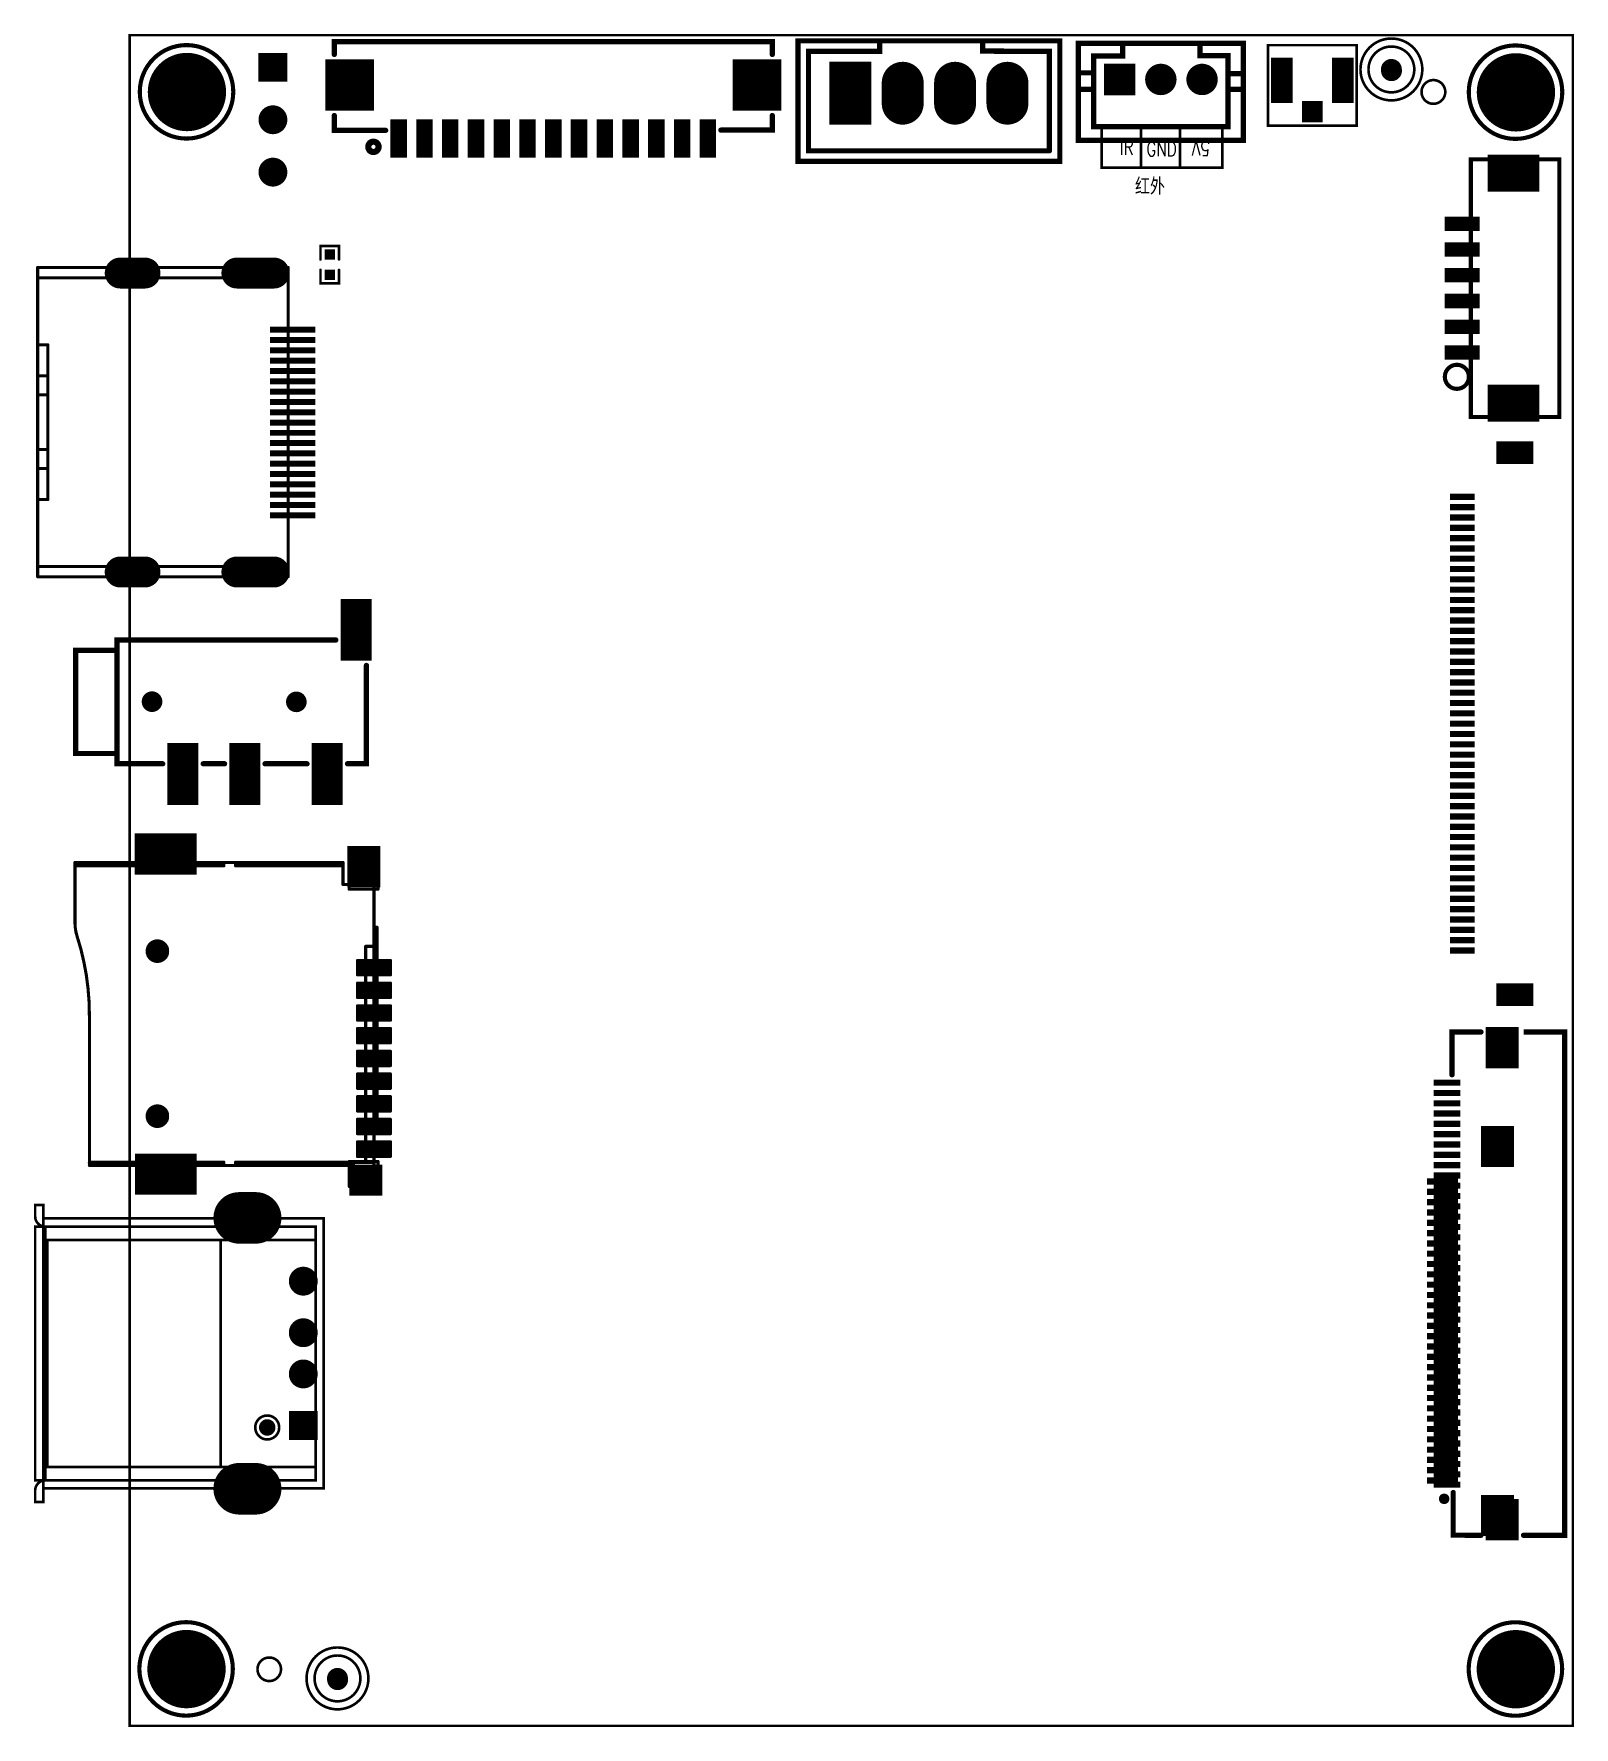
# Model space of a CAD drawing. Extents: x -37.9 to 36.8, y -34.7 to 47.4.
import ezdxf

# ---------------------------------------------------------------- set-up
doc = ezdxf.new("R2010")
doc.units = 0
doc.header["$MEASUREMENT"] = 0
doc.layers.get('0').update_dxf_attribs({"linetype": 'CONTINUOUS'})
for name, color, linetype in [('2D_LINE_126', 130, 'CONTINUOUS'), ('BOARD_CUTOUT_00', 6, 'CONTINUOUS'), ('BOARD_OUTLINE_00', 6, 'CONTINUOUS'), ('DRIL_NPLTE_THRU_01', 1, 'CONTINUOUS'), ('DRIL_NPLTE_THRU_02', 255, 'CONTINUOUS'), ('DRIL_NPLTE_THRU_03', 146, 'CONTINUOUS'), ('DRIL_NPLTE_THRU_04', 3, 'CONTINUOUS'), ('DRIL_PLTE_THRU_01', 1, 'CONTINUOUS'), ('DRIL_PLTE_THRU_02', 255, 'CONTINUOUS'), ('DRIL_PLTE_THRU_03', 146, 'CONTINUOUS'), ('DRIL_PLTE_THRU_04', 3, 'CONTINUOUS'), ('DRIL_SYMBOL', 6, 'CONTINUOUS'), ('PADS_BOT', 96, 'CONTINUOUS'), ('PADS_INNER', 16, 'CONTINUOUS'), ('PADS_TOP', 16, 'CONTINUOUS'), ('PADS_XR_125', 253, 'CONTINUOUS'), ('PART_BOT_2DLINE_00', 253, 'CONTINUOUS'), ('PART_TOP_2DLINE_01', 254, 'CONTINUOUS'), ('PART_TOP_CUTOUT_01', 254, 'CONTINUOUS'), ('TEXT_126', 130, 'CONTINUOUS')]:
    doc.layers.add(name, color=color, linetype=linetype)
doc.styles.add('W0$1016', font='simplex', dxfattribs={"width": 0.75})
doc.styles.add('W0$127', font='simplex', dxfattribs={"width": 0.75})

# ---------------------------------------------------------------- blocks, each defined once
blk = doc.blocks.new('SMOOTH_0$127')
at = {"const_width": 0.0635}
blk.add_lwpolyline([(-0.03175, 0, 1), (0.03175, 0, 1)], format="xyb", close=True, dxfattribs=at)
blk = doc.blocks.new('BOARD_405')
at = {"layer": 'BOARD_CUTOUT_00', "const_width": 0.127}
for points in [[(62.663, -2.754, 1), (63.814, -2.754, 1)], [(6.194, -79.262, 1), (7.335, -79.262, 1)]]:
    blk.add_lwpolyline(points, format="xyb", close=True, dxfattribs=at)
at = {"layer": 'BOARD_OUTLINE_00', "const_width": 0.127}
blk.add_lwpolyline([(-0.003, 0), (70.002, 0), (70.002, -82.004), (-0.003, -82.004)], close=True, dxfattribs=at)
at = {"layer": 'BOARD_OUTLINE_00'}
for p in [(-0.003, 0), (70.002, 0), (-0.003, -82.004), (70.002, -82.004)]:
    blk.add_blockref('SMOOTH_0$127', p, dxfattribs=at)
blk = doc.blocks.new('DRAWING_9')
at = {"layer": '2D_LINE_126', "const_width": 0.127}
blk.add_lwpolyline([(-5.327, -0.127), (-11.176, -0.127), (-11.176, -2.078), (-5.327, -2.078)], close=True, dxfattribs=at)
for points in [[(-9.271, -2.07), (-9.271, -0.127)], [(-7.381, -2.078), (-7.381, -0.127)]]:
    blk.add_lwpolyline(points, dxfattribs=at)
at = {"layer": '2D_LINE_126'}
for p in [(-11.176, -0.127), (-9.271, -0.127), (-7.381, -0.127), (-5.327, -0.127), (-11.176, -2.078), (-9.271, -2.07), (-7.381, -2.078), (-5.327, -2.078)]:
    blk.add_blockref('SMOOTH_0$127', p, dxfattribs=at)
at = {"layer": 'TEXT_126', "width": 0.75}
for s, style, p in [('IR', 'W0$1016', (-10.299, -1.45)), ('GND', 'W0$1016', (-9.006, -1.522)), ('红外', 'W0$127', (-9.561, -3.313))]:
    blk.add_text(s, height=0.7112, dxfattribs=dict(at, style=style)).set_placement(p)
at = {"layer": 'TEXT_126', "style": 'W0$1016', "width": 0.75}
blk.add_text('5V', height=0.7112, rotation=180, dxfattribs=at).set_placement((-5.923, -0.782))
blk = doc.blocks.new('SMOOTH_0$15')
at = {"const_width": 0.075}
blk.add_lwpolyline([(-0.0375, 0, 1), (0.0375, 0, 1)], format="xyb", close=True, dxfattribs=at)
blk = doc.blocks.new('PART_BODY_BOT_404')
at = {"layer": 'PART_BOT_2DLINE_00', "const_width": 0.15}
for points in [[(-0.23, 1.584), (14.77, 1.584)], [(-0.23, -10.566), (-0.23, 1.584)], [(0.27, -10.566), (0.27, 1.584)], [(14.27, -10.566), (14.27, 1.584)], [(14.77, -10.566), (14.77, 1.584)], [(14.77, 0.984), (14.27, 0.984)], [(0.27, -0.516), (-0.23, -0.516)], [(0.27, -1.016), (-0.23, -1.016)], [(14.77, -10.566), (-0.23, -10.566)], [(3.52, -10.566), (3.52, -10.066)], [(3.52, -10.066), (11.02, -10.066)], [(3.52, -10.566), (11.02, -10.566)], [(5.02, -10.566), (5.02, -10.066)], [(5.945, -10.066), (5.945, -10.566)], [(8.595, -10.066), (8.595, -10.566)], [(9.52, -10.566), (9.52, -10.066)], [(11.02, -10.566), (11.02, -10.066)]]:
    blk.add_lwpolyline(points, dxfattribs=at)
for points in [[(-0.23, 1.317, 0.267949), (-0.48, 0.884)], [(0.52, 0.884, 0.57735), (-0.23, 1.317)], [(14.77, 1.317, 0.57735), (14.02, 0.884)], [(15.02, 0.884, 0.267949), (14.77, 1.317)]]:
    blk.add_lwpolyline(points, format="xyb", dxfattribs=at)
at = {"layer": 'PART_BOT_2DLINE_00'}
for p in [(-0.23, 1.584), (-0.23, 1.584), (0.27, 1.584), (14.27, 1.584), (14.77, 1.584), (14.77, 1.584), (-0.48, 0.884), (-0.23, 1.317), (-0.23, 1.317), (0.52, 0.884), (14.02, 0.884), (14.27, 0.984), (14.77, 1.317), (14.77, 1.317), (14.77, 0.984), (15.02, 0.884), (-0.23, -0.516), (0.27, -0.516), (-0.23, -1.016), (0.27, -1.016), (-0.23, -10.566), (-0.23, -10.566), (0.27, -10.566), (3.52, -10.066), (3.52, -10.066), (3.52, -10.566), (3.52, -10.566), (5.02, -10.066), (5.02, -10.566), (5.945, -10.066), (5.945, -10.566), (8.595, -10.066), (8.595, -10.566), (9.52, -10.066), (9.52, -10.566), (11.02, -10.066), (11.02, -10.066), (11.02, -10.566), (11.02, -10.566), (14.27, -10.566), (14.77, -10.566), (14.77, -10.566)]:
    blk.add_blockref('SMOOTH_0$15', p, dxfattribs=at)
blk = doc.blocks.new('DRIL_HOLE_0')
blk.add_lwpolyline([(0, 0, 1), (0, 0, 1)], format="xyb", close=True)
blk = doc.blocks.new('PAD_0')
blk.add_lwpolyline([(0, 0, 1), (0, 0, 1)], format="xyb", close=True)
blk = doc.blocks.new('PAD_25')
at = {"const_width": 0.29}
blk.add_lwpolyline([(-1.1, 0), (1.1, 0)], dxfattribs=at)
blk = doc.blocks.new('STK_BOT_498')
at = {"layer": 'DRIL_NPLTE_THRU_01'}
blk.add_blockref('DRIL_HOLE_0', (0, 0), dxfattribs=at)
at = {"layer": 'DRIL_NPLTE_THRU_02'}
blk.add_blockref('DRIL_HOLE_0', (0, 0), dxfattribs=at)
at = {"layer": 'DRIL_NPLTE_THRU_03'}
blk.add_blockref('DRIL_HOLE_0', (0, 0), dxfattribs=at)
at = {"layer": 'DRIL_NPLTE_THRU_04'}
blk.add_blockref('DRIL_HOLE_0', (0, 0), dxfattribs=at)
at = {"layer": 'PADS_BOT', "rotation": 90}
blk.add_blockref('PAD_25', (0, 0), dxfattribs=at)
at = {"layer": 'PADS_INNER'}
blk.add_blockref('PAD_0', (0, 0), dxfattribs=at)
at = {"layer": 'PADS_TOP'}
blk.add_blockref('PAD_0', (0, 0), dxfattribs=at)
blk = doc.blocks.new('DRIL_SLOT_0003500094000000900')
at = {"const_width": 0.4445}
blk.add_lwpolyline([(0.22225, -0.7493), (0.22225, 0.7493, 1), (-0.22225, 0.7493), (-0.22225, -0.7493, 1)], format="xyb", close=True, dxfattribs=at)
blk = doc.blocks.new('PAD_26')
at = {"const_width": 0.75}
blk.add_lwpolyline([(-0.9, -0.375), (0.9, -0.375, 1), (0.9, 0.375), (-0.9, 0.375, 1)], format="xyb", close=True, dxfattribs=at)
blk = doc.blocks.new('STK_BOT_499')
at = {"layer": 'DRIL_PLTE_THRU_01'}
blk.add_blockref('DRIL_SLOT_0003500094000000900', (0, 0), dxfattribs=at)
at = {"layer": 'DRIL_PLTE_THRU_02'}
blk.add_blockref('DRIL_SLOT_0003500094000000900', (0, 0), dxfattribs=at)
at = {"layer": 'DRIL_PLTE_THRU_03'}
blk.add_blockref('DRIL_SLOT_0003500094000000900', (0, 0), dxfattribs=at)
at = {"layer": 'DRIL_PLTE_THRU_04'}
blk.add_blockref('DRIL_SLOT_0003500094000000900', (0, 0), dxfattribs=at)
at = {"layer": 'PADS_BOT', "rotation": 90}
blk.add_blockref('PAD_26', (0, 0), dxfattribs=at)
at = {"layer": 'PADS_INNER', "rotation": 90}
blk.add_blockref('PAD_26', (0, 0), dxfattribs=at)
at = {"layer": 'PADS_TOP', "rotation": 90}
blk.add_blockref('PAD_26', (0, 0), dxfattribs=at)
blk = doc.blocks.new('DRIL_SLOT_0003500066000000900')
at = {"const_width": 0.4445}
blk.add_lwpolyline([(0.22225, -0.3937), (0.22225, 0.3937, 1), (-0.22225, 0.3937), (-0.22225, -0.3937, 1)], format="xyb", close=True, dxfattribs=at)
blk = doc.blocks.new('PAD_27')
at = {"const_width": 0.75}
blk.add_lwpolyline([(-0.6, -0.375), (0.6, -0.375, 1), (0.6, 0.375), (-0.6, 0.375, 1)], format="xyb", close=True, dxfattribs=at)
blk = doc.blocks.new('STK_BOT_500')
at = {"layer": 'DRIL_PLTE_THRU_01'}
blk.add_blockref('DRIL_SLOT_0003500066000000900', (0, 0), dxfattribs=at)
at = {"layer": 'DRIL_PLTE_THRU_02'}
blk.add_blockref('DRIL_SLOT_0003500066000000900', (0, 0), dxfattribs=at)
at = {"layer": 'DRIL_PLTE_THRU_03'}
blk.add_blockref('DRIL_SLOT_0003500066000000900', (0, 0), dxfattribs=at)
at = {"layer": 'DRIL_PLTE_THRU_04'}
blk.add_blockref('DRIL_SLOT_0003500066000000900', (0, 0), dxfattribs=at)
at = {"layer": 'PADS_BOT', "rotation": 90}
blk.add_blockref('PAD_27', (0, 0), dxfattribs=at)
at = {"layer": 'PADS_INNER', "rotation": 90}
blk.add_blockref('PAD_27', (0, 0), dxfattribs=at)
at = {"layer": 'PADS_TOP', "rotation": 90}
blk.add_blockref('PAD_27', (0, 0), dxfattribs=at)
blk = doc.blocks.new('SYM_BOT_81')
for name, p in [('STK_BOT_498', (2.75, 1.8)), ('STK_BOT_498', (3.25, 1.8)), ('STK_BOT_498', (3.75, 1.8)), ('STK_BOT_498', (4.25, 1.8)), ('STK_BOT_498', (4.75, 1.8)), ('STK_BOT_498', (5.25, 1.8)), ('STK_BOT_498', (5.75, 1.8)), ('STK_BOT_498', (6.25, 1.8)), ('STK_BOT_498', (6.75, 1.8)), ('STK_BOT_498', (7.25, 1.8)), ('STK_BOT_498', (7.75, 1.8)), ('STK_BOT_498', (8.25, 1.8)), ('STK_BOT_498', (8.75, 1.8)), ('STK_BOT_498', (9.25, 1.8)), ('STK_BOT_498', (9.75, 1.8)), ('STK_BOT_498', (10.25, 1.8)), ('STK_BOT_498', (10.75, 1.8)), ('STK_BOT_498', (11.25, 1.8)), ('STK_BOT_498', (11.75004, 1.8)), ('STK_BOT_499', (0, 0)), ('PART_BODY_BOT_404', (0, 0)), ('STK_BOT_499', (14.5, 0)), ('STK_BOT_500', (0, -5.96)), ('STK_BOT_500', (14.5, -5.96))]:
    blk.add_blockref(name, p)
blk = doc.blocks.new('PART_BOT_85')
blk.add_blockref('SYM_BOT_81', (0, 0))
blk = doc.blocks.new('SMOOTH_0$254')
at = {"const_width": 0.127}
blk.add_lwpolyline([(-0.0635, 0, 1), (0.0635, 0, 1)], format="xyb", close=True, dxfattribs=at)
blk = doc.blocks.new('PART_BODY_BOT_54')
at = {"layer": 'PART_BOT_2DLINE_00', "const_width": 0.254}
for points in [[(-7.402, -2.499), (-9.401, -2.499), (-9.401, 2.502), (-7.402, 2.502)], [(3.218, -3), (-7.399, -3), (-7.399, 3.002), (-5.182, 3.002)], [(-3.218, 3.002), (-2.182, 3.002)], [(-0.218, 3.002), (1.819, 3.002)], [(4.699, -1.768), (4.699, 3.002), (3.78, 3.002)]]:
    blk.add_lwpolyline(points, dxfattribs=at)
at = {"layer": 'PART_BOT_2DLINE_00'}
for p in [(-9.401, 2.502), (-7.402, 2.502), (-7.399, 3.002), (-5.182, 3.002), (-3.218, 3.002), (-2.182, 3.002), (-0.218, 3.002), (1.819, 3.002), (3.78, 3.002), (4.699, 3.002), (4.699, -1.768), (-9.401, -2.499), (-7.402, -2.499), (-7.399, -3), (3.218, -3)]:
    blk.add_blockref('SMOOTH_0$254', p, dxfattribs=at)
blk = doc.blocks.new('PAD_31')
at = {"const_width": 1.50114}
blk.add_lwpolyline([(-1.49987, 0), (1.49987, 0)], dxfattribs=at)
blk = doc.blocks.new('STK_BOT_175')
at = {"layer": 'DRIL_PLTE_THRU_01'}
blk.add_blockref('DRIL_HOLE_0', (0, 0), dxfattribs=at)
at = {"layer": 'DRIL_PLTE_THRU_02'}
blk.add_blockref('DRIL_HOLE_0', (0, 0), dxfattribs=at)
at = {"layer": 'DRIL_PLTE_THRU_03'}
blk.add_blockref('DRIL_HOLE_0', (0, 0), dxfattribs=at)
at = {"layer": 'DRIL_PLTE_THRU_04'}
blk.add_blockref('DRIL_HOLE_0', (0, 0), dxfattribs=at)
at = {"layer": 'PADS_BOT', "rotation": 90}
blk.add_blockref('PAD_31', (0, 0), dxfattribs=at)
at = {"layer": 'PADS_INNER'}
blk.add_blockref('PAD_0', (0, 0), dxfattribs=at)
at = {"layer": 'PADS_TOP'}
blk.add_blockref('PAD_0', (0, 0), dxfattribs=at)
blk = doc.blocks.new('DRIL_SYMBOL_1')
at = {"layer": 'DRIL_SYMBOL', "const_width": 0.0508}
for points in [[(-0.254, 0), (0.254, 0)], [(0, -0.254), (0, 0.254)]]:
    blk.add_lwpolyline(points, dxfattribs=at)
blk = doc.blocks.new('DRIL_HOLE_1')
at = {"const_width": 0.5}
blk.add_lwpolyline([(-0.25, 0, 1), (0.25, 0, 1)], format="xyb", close=True, dxfattribs=at)
blk.add_blockref('DRIL_SYMBOL_1', (0, 0))
blk = doc.blocks.new('PAD_32')
at = {"const_width": 0.5}
blk.add_lwpolyline([(0, -0.25, 1), (0, 0.25, 1)], format="xyb", close=True, dxfattribs=at)
blk = doc.blocks.new('STK_BOT_176')
at = {"layer": 'DRIL_NPLTE_THRU_01'}
blk.add_blockref('DRIL_HOLE_1', (0, 0), dxfattribs=at)
at = {"layer": 'DRIL_NPLTE_THRU_02'}
blk.add_blockref('DRIL_HOLE_1', (0, 0), dxfattribs=at)
at = {"layer": 'DRIL_NPLTE_THRU_03'}
blk.add_blockref('DRIL_HOLE_1', (0, 0), dxfattribs=at)
at = {"layer": 'DRIL_NPLTE_THRU_04'}
blk.add_blockref('DRIL_HOLE_1', (0, 0), dxfattribs=at)
at = {"layer": 'PADS_BOT'}
blk.add_blockref('PAD_32', (0, 0), dxfattribs=at)
at = {"layer": 'PADS_INNER'}
blk.add_blockref('PAD_32', (0, 0), dxfattribs=at)
at = {"layer": 'PADS_TOP'}
blk.add_blockref('PAD_32', (0, 0), dxfattribs=at)
blk = doc.blocks.new('SYM_BOT_67')
for name, p in [('STK_BOT_175', (-4.201, 3.5)), ('STK_BOT_175', (-1.201, 3.5)), ('STK_BOT_175', (2.799, 3.5)), ('PART_BODY_BOT_54', (0, 0)), ('STK_BOT_176', (-5.7, -0.01)), ('STK_BOT_176', (1.3, 0)), ('STK_BOT_175', (4.199, -3.498))]:
    blk.add_blockref(name, p)
blk = doc.blocks.new('PART_BOT_114')
blk.add_blockref('SYM_BOT_67', (0, 0))
blk = doc.blocks.new('SMOOTH_0$15011')
at = {"const_width": 0.0751}
blk.add_lwpolyline([(-0.038, 0, 1), (0.038, 0, 1)], format="xyb", close=True, dxfattribs=at)
blk = doc.blocks.new('PART_BODY_BOT_53')
at = {"layer": 'PART_BOT_2DLINE_00', "const_width": 0.15}
for points in [[(-10.884, 5.774), (-10.884, 4.375)], [(-9.679, 5.774), (-10.884, 5.774)], [(-9.679, 4.375), (-9.679, 5.774)], [(-9.434, 6.376), (-9.434, 4.777)], [(-8.727, 6.376), (-9.434, 6.376)], [(-8.926, 6.077), (-9.224, 6.077)], [(-9.224, 6.077), (-9.224, 5.176)], [(-8.926, 6.077), (-9.224, 6.077)], [(-8.926, 6.077), (-8.926, 5.176)], [(-8.727, 4.777), (-8.727, 6.376)], [(-8.333, 6.376), (-8.333, 4.777)], [(-7.633, 6.376), (-8.333, 6.376)], [(-7.825, 6.077), (-8.123, 6.077)], [(-8.123, 6.077), (-8.123, 5.176)], [(-7.825, 6.077), (-8.123, 6.077)], [(-7.825, 6.077), (-7.825, 5.176)], [(-7.721, 5.727), (-7.721, 5.578)], [(-7.022, 5.727), (-7.721, 5.727)], [(-7.633, 4.777), (-7.633, 6.376)], [(-7.573, 5.727), (-7.573, 5.578)], [(-7.232, 6.376), (-7.232, 4.777)], [(-6.532, 6.376), (-7.232, 6.376)], [(-6.724, 6.077), (-7.022, 6.077)], [(-6.724, 6.077), (-7.022, 6.077)], [(-7.022, 6.077), (-7.022, 5.176)], [(-6.724, 6.077), (-6.724, 5.176)], [(-6.724, 5.727), (-5.921, 5.727)], [(-6.532, 4.777), (-6.532, 6.376)], [(-6.13, 6.376), (-6.13, 4.777)], [(-5.431, 6.376), (-6.13, 6.376)], [(-5.624, 6.077), (-5.921, 6.077)], [(-5.624, 6.077), (-5.921, 6.077)], [(-5.921, 6.077), (-5.921, 5.176)], [(-5.624, 6.077), (-5.624, 5.176)], [(-5.624, 5.727), (-4.82, 5.727)], [(-5.431, 4.777), (-5.431, 6.376)], [(-5.029, 6.376), (-5.029, 4.777)], [(-4.33, 6.376), (-5.029, 6.376)], [(-4.523, 6.077), (-4.82, 6.077)], [(-4.523, 6.077), (-4.82, 6.077)], [(-4.82, 6.077), (-4.82, 5.176)], [(-4.523, 6.077), (-4.523, 5.176)], [(-4.523, 5.727), (-3.719, 5.727)], [(-4.33, 4.777), (-4.33, 6.376)], [(-3.928, 6.376), (-3.928, 4.777)], [(-3.229, 6.376), (-3.928, 6.376)], [(-3.422, 6.077), (-3.719, 6.077)], [(-3.422, 6.077), (-3.719, 6.077)], [(-3.719, 6.077), (-3.719, 5.176)], [(-3.422, 6.077), (-3.422, 5.176)], [(-3.422, 5.727), (-2.626, 5.727)], [(-3.229, 4.777), (-3.229, 6.376)], [(-2.827, 6.376), (-2.827, 4.777)], [(-2.128, 6.376), (-2.827, 6.376)], [(-2.321, 6.077), (-2.626, 6.077)], [(-2.321, 6.077), (-2.626, 6.077)], [(-2.626, 6.077), (-2.626, 5.176)], [(-2.321, 6.077), (-2.321, 5.176)], [(-2.321, 5.727), (-1.524, 5.727)], [(-2.128, 4.777), (-2.128, 6.376)], [(-1.726, 6.376), (-1.726, 4.777)], [(-1.027, 6.376), (-1.726, 6.376)], [(-1.219, 6.077), (-1.524, 6.077)], [(-1.219, 6.077), (-1.524, 6.077)], [(-1.524, 6.077), (-1.524, 5.176)], [(-1.219, 6.077), (-1.219, 5.176)], [(-1.219, 5.727), (-0.423, 5.727)], [(-1.027, 4.777), (-1.027, 6.376)], [(-0.625, 6.376), (-0.625, 4.777)], [(0.074, 6.376), (-0.625, 6.376)], [(-0.118, 6.077), (-0.423, 6.077)], [(-0.118, 6.077), (-0.423, 6.077)], [(-0.423, 6.077), (-0.423, 5.176)], [(-0.118, 6.077), (-0.118, 5.176)], [(1.682, 5.727), (-0.118, 5.727)], [(0.074, 4.777), (0.074, 6.376)], [(1.533, 5.578), (1.533, 5.727)], [(1.682, 5.578), (1.682, 5.727)], [(3.526, 5.774), (3.526, 4.375)], [(5.125, 5.774), (3.526, 5.774)], [(5.125, 4.375), (5.125, 5.774)], [(-10.422, 5.578), (-10.474, 5.571), (-10.511, 5.548), (-10.548, 5.519), (-10.571, 5.474), (-10.578, 5.429)], [(-10.578, 5.429), (-10.571, 5.429)], [(-10.578, 4.73), (-10.578, 5.429)], [(-10.571, 5.429), (-10.563, 5.474), (-10.541, 5.519), (-10.511, 5.548), (-10.466, 5.571), (-10.422, 5.578)], [(-10.571, 4.73), (-10.571, 5.429)], [(-9.224, 5.578), (-10.422, 5.578)], [(-10.02, 4.574), (-10.02, 5.578)], [(-9.722, 4.574), (-9.722, 5.578)], [(-9.708, 5.578), (-9.708, -1.132)], [(-9.708, 5.176), (0.759, 5.176)], [(-9.298, 5.176), (-9.298, 5.578)], [(-9.298, 5.548), (-9.224, 5.548)], [(-8.926, 5.63), (-9.224, 5.63)], [(-8.926, 5.377), (-9.224, 5.377)], [(-8.926, 5.31), (-9.224, 5.31)], [(-8.123, 5.578), (-8.926, 5.578)], [(-8.926, 5.548), (-8.852, 5.548)], [(-8.852, 5.176), (-8.852, 5.578)], [(-8.197, 5.176), (-8.197, 5.578)], [(-8.197, 5.548), (-8.123, 5.548)], [(-7.825, 5.63), (-8.123, 5.63)], [(-7.825, 5.377), (-8.123, 5.377)], [(-7.825, 5.31), (-8.123, 5.31)], [(-7.022, 5.578), (-7.825, 5.578)], [(-7.825, 5.548), (-7.751, 5.548)], [(-7.751, 5.176), (-7.751, 5.578)], [(-7.096, 5.176), (-7.096, 5.578)], [(-7.096, 5.548), (-7.022, 5.548)], [(-6.724, 5.63), (-7.022, 5.63)], [(-6.724, 5.377), (-7.022, 5.377)], [(-6.724, 5.31), (-7.022, 5.31)], [(-5.921, 5.578), (-6.724, 5.578)], [(-6.724, 5.548), (-6.65, 5.548)], [(-6.65, 5.176), (-6.65, 5.578)], [(-5.995, 5.176), (-5.995, 5.578)], [(-5.995, 5.548), (-5.921, 5.548)], [(-5.624, 5.63), (-5.921, 5.63)], [(-5.624, 5.377), (-5.921, 5.377)], [(-5.624, 5.31), (-5.921, 5.31)], [(-4.82, 5.578), (-5.624, 5.578)], [(-5.624, 5.548), (-5.549, 5.548)], [(-5.549, 5.176), (-5.549, 5.578)], [(-4.894, 5.176), (-4.894, 5.578)], [(-4.894, 5.548), (-4.82, 5.548)], [(-4.523, 5.63), (-4.82, 5.63)], [(-4.523, 5.377), (-4.82, 5.377)], [(-4.523, 5.31), (-4.82, 5.31)], [(-3.719, 5.578), (-4.523, 5.578)], [(-4.523, 5.548), (-4.448, 5.548)], [(-4.448, 5.176), (-4.448, 5.578)], [(-3.801, 5.176), (-3.801, 5.578)], [(-3.801, 5.548), (-3.719, 5.548)], [(-3.422, 5.63), (-3.719, 5.63)], [(-3.422, 5.377), (-3.719, 5.377)], [(-3.422, 5.31), (-3.719, 5.31)], [(-2.626, 5.578), (-3.422, 5.578)], [(-3.422, 5.548), (-3.347, 5.548)], [(-3.347, 5.176), (-3.347, 5.578)], [(-2.7, 5.176), (-2.7, 5.578)], [(-2.7, 5.548), (-2.626, 5.548)], [(-2.321, 5.63), (-2.626, 5.63)], [(-2.321, 5.377), (-2.626, 5.377)], [(-2.321, 5.31), (-2.626, 5.31)], [(-1.524, 5.578), (-2.321, 5.578)], [(-2.321, 5.548), (-2.246, 5.548)], [(-2.246, 5.176), (-2.246, 5.578)], [(-1.599, 5.176), (-1.599, 5.578)], [(-1.599, 5.548), (-1.524, 5.548)], [(-1.219, 5.63), (-1.524, 5.63)], [(-1.219, 5.377), (-1.524, 5.377)], [(-1.219, 5.31), (-1.524, 5.31)], [(-0.423, 5.578), (-1.219, 5.578)], [(-1.219, 5.548), (-1.145, 5.548)], [(-1.145, 5.176), (-1.145, 5.578)], [(-0.498, 5.176), (-0.498, 5.578)], [(-0.498, 5.548), (-0.423, 5.548)], [(-0.118, 5.63), (-0.423, 5.63)], [(-0.118, 5.377), (-0.423, 5.377)], [(-0.118, 5.31), (-0.423, 5.31)], [(4.628, 5.578), (-0.118, 5.578)], [(-0.118, 5.548), (-0.044, 5.548)], [(-0.044, 5.176), (-0.044, 5.578)], [(0.759, 5.578), (0.759, 5.176)], [(3.757, 5.578), (3.757, 4.075)], [(3.832, 4.38), (3.832, 5.578)], [(4.077, 5.578), (4.077, 4.574)], [(4.784, 5.429), (4.777, 5.474), (4.754, 5.519), (4.717, 5.548), (4.68, 5.571), (4.628, 5.578)], [(4.628, 5.578), (4.672, 5.571), (4.717, 5.548), (4.747, 5.519), (4.769, 5.474), (4.777, 5.429)], [(4.784, 5.429), (4.777, 5.429)], [(4.777, 5.429), (4.777, 4.73)], [(4.784, 5.429), (4.784, 4.73)], [(-10.884, 4.375), (-9.679, 4.375)], [(-10.578, 4.73), (-10.571, 4.678), (-10.548, 4.641), (-10.511, 4.604), (-10.474, 4.581), (-10.422, 4.574)], [(-10.578, 4.73), (-10.571, 4.73)], [(-10.422, 4.574), (-10.466, 4.581), (-10.511, 4.604), (-10.541, 4.641), (-10.563, 4.678), (-10.571, 4.73)], [(-10.422, 4.574), (-9.73, 4.574)], [(-9.871, 4.566), (-9.886, 4.574)], [(-9.871, -3.714), (-9.871, 4.566)], [(-9.871, 4.321), (-9.722, 4.321)], [(-9.871, 4.165), (-9.722, 4.165)], [(-9.73, 4.574), (-9.722, 4.566)], [(-9.722, -1.132), (-9.722, 4.566)], [(-9.708, 4.18), (-9.722, 4.18)], [(-9.434, 4.777), (-8.727, 4.777)], [(-8.333, 4.777), (-7.633, 4.777)], [(-7.232, 4.777), (-6.532, 4.777)], [(-6.13, 4.777), (-5.431, 4.777)], [(-5.029, 4.777), (-4.33, 4.777)], [(-3.928, 4.777), (-3.229, 4.777)], [(-2.827, 4.777), (-2.128, 4.777)], [(-1.726, 4.777), (-1.027, 4.777)], [(-0.625, 4.777), (0.074, 4.777)], [(3.526, 4.375), (5.125, 4.375)], [(3.981, 4.38), (3.757, 4.38)], [(4.829, 4.075), (3.757, 4.075)], [(3.832, 4.574), (4.628, 4.574)], [(3.981, 4.38), (3.981, 4.574)], [(4.777, 4.73), (4.769, 4.678), (4.747, 4.641), (4.717, 4.604), (4.672, 4.581), (4.628, 4.574)], [(4.628, 4.574), (4.68, 4.581), (4.717, 4.604), (4.754, 4.641), (4.777, 4.678), (4.784, 4.73)], [(4.658, -1.132), (4.658, 4.075)], [(4.68, 4.075), (4.68, -1.132)], [(4.784, 4.73), (4.777, 4.73)], [(4.829, -1.712), (4.829, 4.075)], [(-9.722, 3.778), (-9.708, 3.778)], [(-9.708, 3.629), (-9.722, 3.629)], [(-9.708, 3.51), (-9.722, 3.577)], [(-9.708, 3.48), (-9.722, 3.48)], [(4.68, 3.48), (4.658, 3.48)], [(4.68, 3.927), (4.829, 3.927)], [(-9.708, 2.677), (-9.722, 2.677)], [(4.68, 2.677), (4.658, 2.677)], [(-9.708, 2.149), (-9.722, 1.977)], [(-9.722, 0.69), (-9.708, 0.854)], [(-9.722, 0.772), (-9.715, 0.772)], [(-9.722, 0.177), (-9.715, 0.177)], [(-9.708, 0.177), (-9.715, 0.177)], [(-9.722, -0.961), (-9.871, -0.961)], [(-9.722, -1.117), (-9.871, -1.117)], [(-9.708, -1.132), (-9.871, -1.132)], [(-9.708, -1.712), (-9.871, -1.712)], [(-9.722, -3.714), (-9.722, -1.712)], [(-9.708, -1.712), (-9.708, -8.229)], [(4.829, -1.132), (4.658, -1.132)], [(4.829, -1.712), (4.658, -1.712)], [(4.658, -8.928), (4.658, -1.712)], [(4.829, -0.961), (4.68, -0.961)], [(4.829, -1.117), (4.68, -1.117)], [(4.68, -1.712), (4.68, -3.714)], [(-9.871, -1.735), (-9.722, -1.735)], [(-9.871, -1.883), (-9.722, -1.883)], [(4.68, -1.735), (4.829, -1.735)], [(4.68, -1.883), (4.829, -1.883)], [(4.829, -3.714), (4.829, -1.727)], [(-9.871, -3.312), (-9.722, -3.312)], [(4.672, -2.828), (4.658, -2.828)], [(4.68, -3.312), (4.829, -3.312)], [(-10.884, -3.429), (-10.884, -5.631)], [(-9.679, -3.429), (-10.884, -3.429)], [(-10.422, -3.728), (-10.474, -3.736), (-10.511, -3.751), (-10.548, -3.788), (-10.571, -3.833), (-10.578, -3.877)], [(-10.578, -5.179), (-10.578, -3.877)], [(-10.571, -3.877), (-10.578, -3.877)], [(-10.571, -3.877), (-10.563, -3.833), (-10.541, -3.788), (-10.511, -3.751), (-10.466, -3.736), (-10.422, -3.728)], [(-10.571, -5.179), (-10.571, -3.877)], [(-9.73, -3.728), (-10.422, -3.728)], [(-10.02, -5.328), (-10.02, -3.728)], [(-9.886, -3.728), (-9.871, -3.714)], [(-9.871, -3.468), (-9.722, -3.468)], [(-9.722, -3.714), (-9.73, -3.728)], [(-9.722, -5.328), (-9.722, -3.728)], [(-9.679, -5.631), (-9.679, -3.429)], [(5.824, -3.429), (4.627, -3.429)], [(4.627, -3.429), (4.627, -5.631)], [(4.829, -3.468), (4.68, -3.468)], [(4.687, -3.728), (4.68, -3.714)], [(4.68, -3.728), (4.68, -5.328)], [(5.379, -3.728), (4.687, -3.728)], [(4.829, -3.714), (4.844, -3.728)], [(4.977, -3.728), (4.977, -5.328)], [(5.379, -3.728), (5.424, -3.736), (5.468, -3.751), (5.498, -3.788), (5.52, -3.833), (5.528, -3.877)], [(5.528, -3.877), (5.52, -3.833), (5.506, -3.788), (5.468, -3.751), (5.424, -3.736), (5.379, -3.728)], [(5.528, -3.877), (5.528, -3.87)], [(5.528, -5.179), (5.528, -3.877)], [(5.824, -5.631), (5.824, -3.429)], [(-10.884, -5.631), (-9.679, -5.631)], [(-10.578, -5.179), (-10.571, -5.224), (-10.548, -5.261), (-10.511, -5.298), (-10.474, -5.32), (-10.422, -5.328)], [(-10.578, -5.179), (-10.571, -5.179)], [(-10.422, -5.328), (-10.466, -5.32), (-10.511, -5.298), (-10.541, -5.261), (-10.563, -5.224), (-10.571, -5.179)], [(-10.422, -5.328), (-9.73, -5.328)], [(-9.871, -5.335), (-9.886, -5.328)], [(-9.871, -5.335), (-9.871, -8.229)], [(-9.871, -5.581), (-9.722, -5.581)], [(-9.871, -5.737), (-9.722, -5.737)], [(-9.73, -5.328), (-9.722, -5.335)], [(-9.722, -8.199), (-9.722, -5.335)], [(4.627, -5.631), (5.824, -5.631)], [(4.68, -5.335), (4.687, -5.328)], [(4.68, -5.335), (4.68, -8.899)], [(4.829, -5.581), (4.68, -5.581)], [(4.68, -5.737), (4.829, -5.737)], [(5.379, -5.328), (4.687, -5.328)], [(4.844, -5.328), (4.829, -5.335)], [(4.829, -8.928), (4.829, -5.335)], [(5.528, -5.179), (5.52, -5.224), (5.498, -5.261), (5.468, -5.298), (5.424, -5.32), (5.379, -5.328)], [(5.528, -5.179), (5.528, -5.172)], [(-9.708, -6.526), (-9.722, -6.526)], [(4.68, -6.526), (4.658, -6.526)], [(-9.708, -7.329), (-9.722, -7.329)], [(4.68, -7.329), (4.658, -7.329)], [(-9.722, -8.08), (-9.871, -8.08)], [(-2.573, -8.229), (-9.871, -8.229)], [(-9.752, -8.229), (-9.722, -8.199)], [(-9.708, -8.199), (-9.722, -8.199)], [(-2.573, -8.229), (-1.919, -8.244), (-1.271, -8.296), (-0.632, -8.378), (0.008, -8.497), (0.64, -8.646), (1.265, -8.832)], [(1.883, -8.928), (1.674, -8.914), (1.466, -8.884), (1.265, -8.832)], [(1.883, -8.928), (4.829, -8.928)], [(4.658, -8.899), (4.68, -8.899)], [(4.68, -8.78), (4.829, -8.78)], [(4.68, -8.899), (4.71, -8.928)]]:
    blk.add_lwpolyline(points, dxfattribs=at)
for points in [[(-6.979, -4.931), (-6.993, -4.82), (-7.031, -4.716), (-7.09, -4.619), (-7.165, -4.537), (-7.261, -4.478), (-7.365, -4.44), (-7.477, -4.433), (-7.589, -4.44), (-7.7, -4.478), (-7.789, -4.537), (-7.871, -4.619), (-7.931, -4.716), (-7.968, -4.82), (-7.983, -4.931), (-7.968, -5.043), (-7.931, -5.147), (-7.871, -5.244), (-7.789, -5.318), (-7.7, -5.378), (-7.589, -5.415), (-7.477, -5.43), (-7.365, -5.415), (-7.261, -5.378), (-7.165, -5.318), (-7.09, -5.244), (-7.031, -5.147), (-6.993, -5.043)], [(-7.878, -4.926), (-7.863, -4.822), (-7.818, -4.725), (-7.759, -4.643), (-7.677, -4.577), (-7.58, -4.539), (-7.476, -4.524), (-7.372, -4.539), (-7.275, -4.577), (-7.193, -4.643), (-7.126, -4.725), (-7.089, -4.822), (-7.074, -4.926), (-7.089, -5.03), (-7.126, -5.127), (-7.193, -5.209), (-7.275, -5.276), (-7.372, -5.313), (-7.476, -5.328), (-7.58, -5.313), (-7.677, -5.276), (-7.759, -5.209), (-7.818, -5.127), (-7.863, -5.03)], [(-7.773, -4.926), (-7.759, -4.829), (-7.714, -4.748), (-7.647, -4.681), (-7.565, -4.643), (-7.476, -4.629), (-7.379, -4.643), (-7.297, -4.681), (-7.23, -4.748), (-7.186, -4.829), (-7.171, -4.926), (-7.186, -5.015), (-7.23, -5.105), (-7.297, -5.172), (-7.379, -5.209), (-7.476, -5.224), (-7.565, -5.209), (-7.647, -5.172), (-7.714, -5.105), (-7.759, -5.015)], [(1.026, -4.931), (1.011, -4.82), (0.974, -4.716), (0.914, -4.619), (0.833, -4.537), (0.743, -4.478), (0.632, -4.44), (0.52, -4.433), (0.409, -4.44), (0.304, -4.478), (0.208, -4.537), (0.133, -4.619), (0.074, -4.716), (0.037, -4.82), (0.022, -4.931), (0.037, -5.043), (0.074, -5.147), (0.133, -5.244), (0.208, -5.318), (0.304, -5.378), (0.409, -5.415), (0.52, -5.43), (0.632, -5.415), (0.743, -5.378), (0.833, -5.318), (0.914, -5.244), (0.974, -5.147), (1.011, -5.043)], [(0.127, -4.926), (0.142, -4.822), (0.179, -4.725), (0.246, -4.643), (0.328, -4.577), (0.425, -4.539), (0.529, -4.524), (0.633, -4.539), (0.73, -4.577), (0.811, -4.643), (0.878, -4.725), (0.916, -4.822), (0.931, -4.926), (0.916, -5.03), (0.878, -5.127), (0.811, -5.209), (0.73, -5.276), (0.633, -5.313), (0.529, -5.328), (0.425, -5.313), (0.328, -5.276), (0.246, -5.209), (0.179, -5.127), (0.142, -5.03)], [(0.231, -4.926), (0.246, -4.829), (0.283, -4.748), (0.35, -4.681), (0.439, -4.643), (0.529, -4.629), (0.625, -4.643), (0.707, -4.681), (0.774, -4.748), (0.811, -4.829), (0.826, -4.926), (0.811, -5.015), (0.774, -5.105), (0.707, -5.172), (0.625, -5.209), (0.529, -5.224), (0.439, -5.209), (0.35, -5.172), (0.283, -5.105), (0.246, -5.015)]]:
    blk.add_lwpolyline(points, close=True, dxfattribs=at)
at = {"layer": 'PART_BOT_2DLINE_00'}
for p in [(-10.884, 5.774), (-10.884, 5.774), (-9.679, 5.774), (-9.679, 5.774), (-9.434, 6.376), (-9.434, 6.376), (-9.224, 6.077), (-9.224, 6.077), (-9.224, 6.077), (-8.926, 6.077), (-8.926, 6.077), (-8.926, 6.077), (-8.727, 6.376), (-8.727, 6.376), (-8.333, 6.376), (-8.333, 6.376), (-8.123, 6.077), (-8.123, 6.077), (-8.123, 6.077), (-7.825, 6.077), (-7.825, 6.077), (-7.825, 6.077), (-7.721, 5.727), (-7.721, 5.727), (-7.633, 6.376), (-7.633, 6.376), (-7.573, 5.727), (-7.232, 6.376), (-7.232, 6.376), (-7.022, 6.077), (-7.022, 6.077), (-7.022, 6.077), (-7.022, 5.727), (-6.724, 6.077), (-6.724, 6.077), (-6.724, 6.077), (-6.724, 5.727), (-6.532, 6.376), (-6.532, 6.376), (-6.13, 6.376), (-6.13, 6.376), (-5.921, 6.077), (-5.921, 6.077), (-5.921, 6.077), (-5.921, 5.727), (-5.624, 6.077), (-5.624, 6.077), (-5.624, 6.077), (-5.624, 5.727), (-5.431, 6.376), (-5.431, 6.376), (-5.029, 6.376), (-5.029, 6.376), (-4.82, 6.077), (-4.82, 6.077), (-4.82, 6.077), (-4.82, 5.727), (-4.523, 6.077), (-4.523, 6.077), (-4.523, 6.077), (-4.523, 5.727), (-4.33, 6.376), (-4.33, 6.376), (-3.928, 6.376), (-3.928, 6.376), (-3.719, 6.077), (-3.719, 6.077), (-3.719, 6.077), (-3.719, 5.727), (-3.422, 6.077), (-3.422, 6.077), (-3.422, 6.077), (-3.422, 5.727), (-3.229, 6.376), (-3.229, 6.376), (-2.827, 6.376), (-2.827, 6.376), (-2.626, 6.077), (-2.626, 6.077), (-2.626, 6.077), (-2.626, 5.727), (-2.321, 6.077), (-2.321, 6.077), (-2.321, 6.077), (-2.321, 5.727), (-2.128, 6.376), (-2.128, 6.376), (-1.726, 6.376), (-1.726, 6.376), (-1.524, 6.077), (-1.524, 6.077), (-1.524, 6.077), (-1.524, 5.727), (-1.219, 6.077), (-1.219, 6.077), (-1.219, 6.077), (-1.219, 5.727), (-1.027, 6.376), (-1.027, 6.376), (-0.625, 6.376), (-0.625, 6.376), (-0.423, 6.077), (-0.423, 6.077), (-0.423, 6.077), (-0.423, 5.727), (-0.118, 6.077), (-0.118, 6.077), (-0.118, 6.077), (-0.118, 5.727), (0.074, 6.376), (0.074, 6.376), (1.533, 5.727), (1.682, 5.727), (1.682, 5.727), (3.526, 5.774), (3.526, 5.774), (5.125, 5.774), (5.125, 5.774), (-10.578, 5.429), (-10.578, 5.429), (-10.578, 5.429), (-10.571, 5.474), (-10.571, 5.429), (-10.571, 5.429), (-10.571, 5.429), (-10.563, 5.474), (-10.548, 5.519), (-10.541, 5.519), (-10.511, 5.548), (-10.511, 5.548), (-10.474, 5.571), (-10.466, 5.571), (-10.422, 5.578), (-10.422, 5.578), (-10.422, 5.578), (-10.02, 5.578), (-9.722, 5.578), (-9.708, 5.578), (-9.708, 5.176), (-9.298, 5.578), (-9.298, 5.548), (-9.298, 5.176), (-9.224, 5.63), (-9.224, 5.578), (-9.224, 5.548), (-9.224, 5.377), (-9.224, 5.31), (-9.224, 5.176), (-8.926, 5.63), (-8.926, 5.578), (-8.926, 5.548), (-8.926, 5.377), (-8.926, 5.31), (-8.926, 5.176), (-8.852, 5.578), (-8.852, 5.548), (-8.852, 5.176), (-8.197, 5.578), (-8.197, 5.548), (-8.197, 5.176), (-8.123, 5.63), (-8.123, 5.578), (-8.123, 5.548), (-8.123, 5.377), (-8.123, 5.31), (-8.123, 5.176), (-7.825, 5.63), (-7.825, 5.578), (-7.825, 5.548), (-7.825, 5.377), (-7.825, 5.31), (-7.825, 5.176), (-7.751, 5.578), (-7.751, 5.548), (-7.751, 5.176), (-7.721, 5.578), (-7.573, 5.578), (-7.096, 5.578), (-7.096, 5.548), (-7.096, 5.176), (-7.022, 5.63), (-7.022, 5.578), (-7.022, 5.548), (-7.022, 5.377), (-7.022, 5.31), (-7.022, 5.176), (-6.724, 5.63), (-6.724, 5.578), (-6.724, 5.548), (-6.724, 5.377), (-6.724, 5.31), (-6.724, 5.176), (-6.65, 5.578), (-6.65, 5.548), (-6.65, 5.176), (-5.995, 5.578), (-5.995, 5.548), (-5.995, 5.176), (-5.921, 5.63), (-5.921, 5.578), (-5.921, 5.548), (-5.921, 5.377), (-5.921, 5.31), (-5.921, 5.176), (-5.624, 5.63), (-5.624, 5.578), (-5.624, 5.548), (-5.624, 5.377), (-5.624, 5.31), (-5.624, 5.176), (-5.549, 5.578), (-5.549, 5.548), (-5.549, 5.176), (-4.894, 5.578), (-4.894, 5.548), (-4.894, 5.176), (-4.82, 5.63), (-4.82, 5.578), (-4.82, 5.548), (-4.82, 5.377), (-4.82, 5.31), (-4.82, 5.176), (-4.523, 5.63), (-4.523, 5.578), (-4.523, 5.548), (-4.523, 5.377), (-4.523, 5.31), (-4.523, 5.176), (-4.448, 5.578), (-4.448, 5.548), (-4.448, 5.176), (-3.801, 5.578), (-3.801, 5.548), (-3.801, 5.176), (-3.719, 5.63), (-3.719, 5.578), (-3.719, 5.548), (-3.719, 5.377), (-3.719, 5.31), (-3.719, 5.176), (-3.422, 5.63), (-3.422, 5.578), (-3.422, 5.548), (-3.422, 5.377), (-3.422, 5.31), (-3.422, 5.176), (-3.347, 5.578), (-3.347, 5.548), (-3.347, 5.176), (-2.7, 5.578), (-2.7, 5.548), (-2.7, 5.176), (-2.626, 5.63), (-2.626, 5.578), (-2.626, 5.548), (-2.626, 5.377), (-2.626, 5.31), (-2.626, 5.176), (-2.321, 5.63), (-2.321, 5.578), (-2.321, 5.548), (-2.321, 5.377), (-2.321, 5.31), (-2.321, 5.176), (-2.246, 5.578), (-2.246, 5.548), (-2.246, 5.176), (-1.599, 5.578), (-1.599, 5.548), (-1.599, 5.176), (-1.524, 5.63), (-1.524, 5.578), (-1.524, 5.548), (-1.524, 5.377), (-1.524, 5.31), (-1.524, 5.176), (-1.219, 5.63), (-1.219, 5.578), (-1.219, 5.548), (-1.219, 5.377), (-1.219, 5.31), (-1.219, 5.176), (-1.145, 5.578), (-1.145, 5.548), (-1.145, 5.176), (-0.498, 5.578), (-0.498, 5.548), (-0.498, 5.176), (-0.423, 5.63), (-0.423, 5.578), (-0.423, 5.548), (-0.423, 5.377), (-0.423, 5.31), (-0.423, 5.176), (-0.118, 5.63), (-0.118, 5.578), (-0.118, 5.548), (-0.118, 5.377), (-0.118, 5.31), (-0.118, 5.176), (-0.044, 5.578), (-0.044, 5.548), (-0.044, 5.176), (0.759, 5.578), (0.759, 5.176), (0.759, 5.176), (1.533, 5.578), (1.682, 5.578), (3.757, 5.578), (3.832, 5.578), (4.077, 5.578), (4.628, 5.578), (4.628, 5.578), (4.628, 5.578), (4.672, 5.571), (4.68, 5.571), (4.717, 5.548), (4.717, 5.548), (4.747, 5.519), (4.754, 5.519), (4.769, 5.474), (4.777, 5.474), (4.777, 5.429), (4.777, 5.429), (4.777, 5.429), (4.784, 5.429), (4.784, 5.429), (4.784, 5.429), (-10.884, 4.375), (-10.884, 4.375), (-10.578, 4.73), (-10.578, 4.73), (-10.578, 4.73), (-10.571, 4.73), (-10.571, 4.73), (-10.571, 4.73), (-10.571, 4.678), (-10.563, 4.678), (-10.548, 4.641), (-10.541, 4.641), (-10.511, 4.604), (-10.511, 4.604), (-10.474, 4.581), (-10.466, 4.581), (-10.422, 4.574), (-10.422, 4.574), (-10.422, 4.574), (-10.02, 4.574), (-9.886, 4.574), (-9.871, 4.566), (-9.871, 4.566), (-9.871, 4.321), (-9.871, 4.165), (-9.73, 4.574), (-9.73, 4.574), (-9.722, 4.574), (-9.722, 4.566), (-9.722, 4.566), (-9.722, 4.321), (-9.722, 4.18), (-9.722, 4.165), (-9.708, 4.18), (-9.679, 4.375), (-9.679, 4.375), (-9.434, 4.777), (-9.434, 4.777), (-8.727, 4.777), (-8.727, 4.777), (-8.333, 4.777), (-8.333, 4.777), (-7.633, 4.777), (-7.633, 4.777), (-7.232, 4.777), (-7.232, 4.777), (-6.532, 4.777), (-6.532, 4.777), (-6.13, 4.777), (-6.13, 4.777), (-5.431, 4.777), (-5.431, 4.777), (-5.029, 4.777), (-5.029, 4.777), (-4.33, 4.777), (-4.33, 4.777), (-3.928, 4.777), (-3.928, 4.777), (-3.229, 4.777), (-3.229, 4.777), (-2.827, 4.777), (-2.827, 4.777), (-2.128, 4.777), (-2.128, 4.777), (-1.726, 4.777), (-1.726, 4.777), (-1.027, 4.777), (-1.027, 4.777), (-0.625, 4.777), (-0.625, 4.777), (0.074, 4.777), (0.074, 4.777), (3.526, 4.375), (3.526, 4.375), (3.757, 4.38), (3.757, 4.075), (3.757, 4.075), (3.832, 4.574), (3.832, 4.38), (3.981, 4.574), (3.981, 4.38), (3.981, 4.38), (4.077, 4.574), (4.628, 4.574), (4.628, 4.574), (4.628, 4.574), (4.658, 4.075), (4.672, 4.581), (4.68, 4.581), (4.68, 4.075), (4.717, 4.604), (4.717, 4.604), (4.747, 4.641), (4.754, 4.641), (4.769, 4.678), (4.777, 4.73), (4.777, 4.73), (4.777, 4.73), (4.777, 4.678), (4.784, 4.73), (4.784, 4.73), (4.784, 4.73), (4.829, 4.075), (4.829, 4.075), (5.125, 4.375), (5.125, 4.375), (-9.722, 3.778), (-9.722, 3.629), (-9.722, 3.577), (-9.722, 3.48), (-9.708, 3.778), (-9.708, 3.629), (-9.708, 3.51), (-9.708, 3.48), (4.658, 3.48), (4.68, 3.927), (4.68, 3.48), (4.829, 3.927), (-9.722, 2.677), (-9.708, 2.677), (4.658, 2.677), (4.68, 2.677), (-9.722, 1.977), (-9.708, 2.149), (-9.722, 0.772), (-9.715, 0.772), (-9.708, 0.854), (-9.722, 0.69), (-9.722, 0.177), (-9.715, 0.177), (-9.715, 0.177), (-9.708, 0.177), (-9.871, -0.961), (-9.871, -1.117), (-9.871, -1.132), (-9.871, -1.712), (-9.722, -0.961), (-9.722, -1.117), (-9.722, -1.132), (-9.722, -1.712), (-9.708, -1.132), (-9.708, -1.132), (-9.708, -1.712), (-9.708, -1.712), (4.658, -1.132), (4.658, -1.132), (4.658, -1.712), (4.658, -1.712), (4.68, -0.961), (4.68, -1.117), (4.68, -1.132), (4.68, -1.712), (4.829, -0.961), (4.829, -1.117), (4.829, -1.132), (4.829, -1.712), (4.829, -1.712), (-9.871, -1.735), (-9.871, -1.883), (-9.722, -1.735), (-9.722, -1.883), (4.68, -1.735), (4.68, -1.883), (4.829, -1.727), (4.829, -1.735), (4.829, -1.883), (-9.871, -3.312), (-9.722, -3.312), (4.658, -2.828), (4.672, -2.828), (4.68, -3.312), (4.829, -3.312), (-10.884, -3.429), (-10.884, -3.429), (-10.578, -3.877), (-10.578, -3.877), (-10.578, -3.877), (-10.571, -3.833), (-10.571, -3.877), (-10.571, -3.877), (-10.571, -3.877), (-10.563, -3.833), (-10.548, -3.788), (-10.541, -3.788), (-10.511, -3.751), (-10.511, -3.751), (-10.474, -3.736), (-10.466, -3.736), (-10.422, -3.728), (-10.422, -3.728), (-10.422, -3.728), (-10.02, -3.728), (-9.886, -3.728), (-9.871, -3.468), (-9.871, -3.714), (-9.871, -3.714), (-9.73, -3.728), (-9.73, -3.728), (-9.722, -3.468), (-9.722, -3.714), (-9.722, -3.714), (-9.722, -3.728), (-9.679, -3.429), (-9.679, -3.429), (4.627, -3.429), (4.627, -3.429), (4.68, -3.468), (4.68, -3.714), (4.68, -3.714), (4.68, -3.728), (4.687, -3.728), (4.687, -3.728), (4.829, -3.468), (4.829, -3.714), (4.829, -3.714), (4.844, -3.728), (4.977, -3.728), (5.379, -3.728), (5.379, -3.728), (5.379, -3.728), (5.424, -3.736), (5.424, -3.736), (5.468, -3.751), (5.468, -3.751), (5.498, -3.788), (5.506, -3.788), (5.52, -3.833), (5.52, -3.833), (5.528, -3.87), (5.528, -3.877), (5.528, -3.877), (5.528, -3.877), (5.528, -3.877), (5.824, -3.429), (5.824, -3.429), (-7.983, -4.931), (-7.968, -4.82), (-7.931, -4.716), (-7.878, -4.926), (-7.871, -4.619), (-7.863, -4.822), (-7.818, -4.725), (-7.789, -4.537), (-7.773, -4.926), (-7.759, -4.643), (-7.759, -4.829), (-7.714, -4.748), (-7.7, -4.478), (-7.677, -4.577), (-7.647, -4.681), (-7.589, -4.44), (-7.58, -4.539), (-7.565, -4.643), (-7.477, -4.433), (-7.476, -4.524), (-7.476, -4.629), (-7.379, -4.643), (-7.372, -4.539), (-7.365, -4.44), (-7.297, -4.681), (-7.275, -4.577), (-7.261, -4.478), (-7.23, -4.748), (-7.193, -4.643), (-7.186, -4.829), (-7.171, -4.926), (-7.165, -4.537), (-7.126, -4.725), (-7.09, -4.619), (-7.089, -4.822), (-7.074, -4.926), (-7.031, -4.716), (-6.993, -4.82), (-6.979, -4.931), (0.022, -4.931), (0.037, -4.82), (0.074, -4.716), (0.127, -4.926), (0.133, -4.619), (0.142, -4.822), (0.179, -4.725), (0.208, -4.537), (0.231, -4.926), (0.246, -4.643), (0.246, -4.829), (0.283, -4.748), (0.304, -4.478), (0.328, -4.577), (0.35, -4.681), (0.409, -4.44), (0.425, -4.539), (0.439, -4.643), (0.52, -4.433), (0.529, -4.524), (0.529, -4.629), (0.625, -4.643), (0.632, -4.44), (0.633, -4.539), (0.707, -4.681), (0.73, -4.577), (0.743, -4.478), (0.774, -4.748), (0.811, -4.643), (0.811, -4.829), (0.826, -4.926), (0.833, -4.537), (0.878, -4.725), (0.914, -4.619), (0.916, -4.822), (0.931, -4.926), (0.974, -4.716), (1.011, -4.82), (1.026, -4.931), (-10.884, -5.631), (-10.884, -5.631), (-10.578, -5.179), (-10.578, -5.179), (-10.578, -5.179), (-10.571, -5.179), (-10.571, -5.179), (-10.571, -5.179), (-10.571, -5.224), (-10.563, -5.224), (-10.548, -5.261), (-10.541, -5.261), (-10.511, -5.298), (-10.511, -5.298), (-10.474, -5.32), (-10.466, -5.32), (-10.422, -5.328), (-10.422, -5.328), (-10.422, -5.328), (-10.02, -5.328), (-9.886, -5.328), (-9.871, -5.335), (-9.871, -5.335), (-9.871, -5.581), (-9.871, -5.737), (-9.73, -5.328), (-9.73, -5.328), (-9.722, -5.328), (-9.722, -5.335), (-9.722, -5.335), (-9.722, -5.581), (-9.722, -5.737), (-9.679, -5.631), (-9.679, -5.631), (-7.968, -5.043), (-7.931, -5.147), (-7.871, -5.244), (-7.863, -5.03), (-7.818, -5.127), (-7.789, -5.318), (-7.759, -5.015), (-7.759, -5.209), (-7.714, -5.105), (-7.7, -5.378), (-7.677, -5.276), (-7.647, -5.172), (-7.589, -5.415), (-7.58, -5.313), (-7.565, -5.209), (-7.477, -5.43), (-7.476, -5.224), (-7.476, -5.328), (-7.379, -5.209), (-7.372, -5.313), (-7.365, -5.415), (-7.297, -5.172), (-7.275, -5.276), (-7.261, -5.378), (-7.23, -5.105), (-7.193, -5.209), (-7.186, -5.015), (-7.165, -5.318), (-7.126, -5.127), (-7.09, -5.244), (-7.089, -5.03), (-7.031, -5.147), (-6.993, -5.043), (0.037, -5.043), (0.074, -5.147), (0.133, -5.244), (0.142, -5.03), (0.179, -5.127), (0.208, -5.318), (0.246, -5.015), (0.246, -5.209), (0.283, -5.105), (0.304, -5.378), (0.328, -5.276), (0.35, -5.172), (0.409, -5.415), (0.425, -5.313), (0.439, -5.209), (0.52, -5.43), (0.529, -5.224), (0.529, -5.328), (0.625, -5.209), (0.632, -5.415), (0.633, -5.313), (0.707, -5.172), (0.73, -5.276), (0.743, -5.378), (0.774, -5.105), (0.811, -5.015), (0.811, -5.209), (0.833, -5.318), (0.878, -5.127), (0.914, -5.244), (0.916, -5.03), (0.974, -5.147), (1.011, -5.043), (4.627, -5.631), (4.627, -5.631), (4.68, -5.328), (4.68, -5.335), (4.68, -5.335), (4.68, -5.581), (4.68, -5.737), (4.687, -5.328), (4.687, -5.328), (4.829, -5.335), (4.829, -5.335), (4.829, -5.581), (4.829, -5.737), (4.844, -5.328), (4.977, -5.328), (5.379, -5.328), (5.379, -5.328), (5.424, -5.32), (5.468, -5.298), (5.498, -5.261), (5.52, -5.224), (5.528, -5.172), (5.528, -5.179), (5.528, -5.179), (5.528, -5.179), (5.824, -5.631), (5.824, -5.631), (-9.722, -6.526), (-9.708, -6.526), (4.658, -6.526), (4.68, -6.526), (-9.722, -7.329), (-9.708, -7.329), (4.658, -7.329), (4.68, -7.329), (-9.871, -8.08), (-9.871, -8.229), (-9.871, -8.229), (-9.752, -8.229), (-9.722, -8.08), (-9.722, -8.199), (-9.722, -8.199), (-9.722, -8.199), (-9.708, -8.199), (-9.708, -8.229), (-2.573, -8.229), (-2.573, -8.229), (-1.919, -8.244), (-1.271, -8.296), (-0.632, -8.378), (0.008, -8.497), (0.64, -8.646), (1.265, -8.832), (1.265, -8.832), (1.466, -8.884), (1.674, -8.914), (1.883, -8.928), (1.883, -8.928), (4.658, -8.899), (4.658, -8.928), (4.68, -8.78), (4.68, -8.899), (4.68, -8.899), (4.68, -8.899), (4.71, -8.928), (4.829, -8.78), (4.829, -8.928), (4.829, -8.928)]:
    blk.add_blockref('SMOOTH_0$15011', p, dxfattribs=at)
blk = doc.blocks.new('PAD_33')
at = {"const_width": 0.71}
blk.add_lwpolyline([(-0.8, 0), (0.8, 0)], dxfattribs=at)
blk = doc.blocks.new('STK_BOT_84')
at = {"layer": 'DRIL_PLTE_THRU_01'}
blk.add_blockref('DRIL_HOLE_0', (0, 0), dxfattribs=at)
at = {"layer": 'DRIL_PLTE_THRU_02'}
blk.add_blockref('DRIL_HOLE_0', (0, 0), dxfattribs=at)
at = {"layer": 'DRIL_PLTE_THRU_03'}
blk.add_blockref('DRIL_HOLE_0', (0, 0), dxfattribs=at)
at = {"layer": 'DRIL_PLTE_THRU_04'}
blk.add_blockref('DRIL_HOLE_0', (0, 0), dxfattribs=at)
at = {"layer": 'PADS_BOT', "rotation": 90}
blk.add_blockref('PAD_33', (0, 0), dxfattribs=at)
at = {"layer": 'PADS_INNER'}
blk.add_blockref('PAD_0', (0, 0), dxfattribs=at)
at = {"layer": 'PADS_TOP'}
blk.add_blockref('PAD_0', (0, 0), dxfattribs=at)
blk = doc.blocks.new('PAD_34')
blk.add_lwpolyline([(0, 0), (0, 0)])
blk = doc.blocks.new('PAD_35')
at = {"const_width": 1.6}
blk.add_lwpolyline([(-1, 0), (1, 0)], dxfattribs=at)
blk = doc.blocks.new('STK_BOT_85')
at = {"layer": 'DRIL_PLTE_THRU_01'}
blk.add_blockref('DRIL_HOLE_0', (0, 0), dxfattribs=at)
at = {"layer": 'DRIL_PLTE_THRU_02'}
blk.add_blockref('DRIL_HOLE_0', (0, 0), dxfattribs=at)
at = {"layer": 'DRIL_PLTE_THRU_03'}
blk.add_blockref('DRIL_HOLE_0', (0, 0), dxfattribs=at)
at = {"layer": 'DRIL_PLTE_THRU_04'}
blk.add_blockref('DRIL_HOLE_0', (0, 0), dxfattribs=at)
at = {"layer": 'PADS_BOT'}
blk.add_blockref('PAD_35', (0, 0), dxfattribs=at)
at = {"layer": 'PADS_INNER'}
blk.add_blockref('PAD_34', (0, 0), dxfattribs=at)
at = {"layer": 'PADS_TOP'}
blk.add_blockref('PAD_0', (0, 0), dxfattribs=at)
blk = doc.blocks.new('PAD_36')
at = {"const_width": 1.5}
blk.add_lwpolyline([(-0.8, 0), (0.8, 0)], dxfattribs=at)
blk = doc.blocks.new('STK_BOT_86')
at = {"layer": 'DRIL_PLTE_THRU_01'}
blk.add_blockref('DRIL_HOLE_0', (0, 0), dxfattribs=at)
at = {"layer": 'DRIL_PLTE_THRU_02'}
blk.add_blockref('DRIL_HOLE_0', (0, 0), dxfattribs=at)
at = {"layer": 'DRIL_PLTE_THRU_03'}
blk.add_blockref('DRIL_HOLE_0', (0, 0), dxfattribs=at)
at = {"layer": 'DRIL_PLTE_THRU_04'}
blk.add_blockref('DRIL_HOLE_0', (0, 0), dxfattribs=at)
at = {"layer": 'PADS_BOT', "rotation": 90}
blk.add_blockref('PAD_36', (0, 0), dxfattribs=at)
at = {"layer": 'PADS_INNER'}
blk.add_blockref('PAD_34', (0, 0), dxfattribs=at)
at = {"layer": 'PADS_TOP'}
blk.add_blockref('PAD_0', (0, 0), dxfattribs=at)
blk = doc.blocks.new('PAD_37')
at = {"const_width": 2}
blk.add_lwpolyline([(-1.5, 0), (1.5, 0)], dxfattribs=at)
blk = doc.blocks.new('STK_BOT_51')
at = {"layer": 'DRIL_PLTE_THRU_01'}
blk.add_blockref('DRIL_HOLE_0', (0, 0), dxfattribs=at)
at = {"layer": 'DRIL_PLTE_THRU_02'}
blk.add_blockref('DRIL_HOLE_0', (0, 0), dxfattribs=at)
at = {"layer": 'DRIL_PLTE_THRU_03'}
blk.add_blockref('DRIL_HOLE_0', (0, 0), dxfattribs=at)
at = {"layer": 'DRIL_PLTE_THRU_04'}
blk.add_blockref('DRIL_HOLE_0', (0, 0), dxfattribs=at)
at = {"layer": 'PADS_BOT', "rotation": 90}
blk.add_blockref('PAD_37', (0, 0), dxfattribs=at)
at = {"layer": 'PADS_INNER'}
blk.add_blockref('PAD_0', (0, 0), dxfattribs=at)
at = {"layer": 'PADS_TOP'}
blk.add_blockref('PAD_0', (0, 0), dxfattribs=at)
blk = doc.blocks.new('STK_BOT_87')
at = {"layer": 'DRIL_NPLTE_THRU_01'}
blk.add_blockref('DRIL_HOLE_1', (0, 0), dxfattribs=at)
at = {"layer": 'DRIL_NPLTE_THRU_02'}
blk.add_blockref('DRIL_HOLE_1', (0, 0), dxfattribs=at)
at = {"layer": 'DRIL_NPLTE_THRU_03'}
blk.add_blockref('DRIL_HOLE_1', (0, 0), dxfattribs=at)
at = {"layer": 'DRIL_NPLTE_THRU_04'}
blk.add_blockref('DRIL_HOLE_1', (0, 0), dxfattribs=at)
at = {"layer": 'PADS_BOT'}
blk.add_blockref('PAD_0', (0, 0), dxfattribs=at)
at = {"layer": 'PADS_INNER'}
blk.add_blockref('PAD_0', (0, 0), dxfattribs=at)
at = {"layer": 'PADS_TOP'}
blk.add_blockref('PAD_0', (0, 0), dxfattribs=at)
blk = doc.blocks.new('SYM_BOT_66')
for name, p in [('STK_BOT_86', (-10.582, 5.178)), ('STK_BOT_84', (-9.071, 5.581)), ('STK_BOT_84', (-7.971, 5.581)), ('STK_BOT_84', (-6.871, 5.581)), ('STK_BOT_84', (-5.771, 5.581)), ('STK_BOT_84', (-4.671, 5.581)), ('STK_BOT_84', (-3.571, 5.581)), ('STK_BOT_84', (-2.471, 5.581)), ('STK_BOT_84', (-1.371, 5.581)), ('STK_BOT_84', (-0.271, 5.581)), ('PART_BODY_BOT_53', (0, 0)), ('STK_BOT_85', (4.624, 5.079)), ('STK_BOT_51', (-10.295, -4.524)), ('STK_BOT_51', (5.232, -4.528)), ('STK_BOT_87', (-7.48, -4.929)), ('STK_BOT_87', (0.526, -4.929))]:
    blk.add_blockref(name, p)
blk = doc.blocks.new('PART_BOT_115')
blk.add_blockref('SYM_BOT_66', (0, 0))
blk = doc.blocks.new('PART_BODY_TOP_30')
at = {"layer": 'PART_TOP_2DLINE_01', "const_width": 0.127}
blk.add_lwpolyline([(0.58, 0, 1), (-0.58, 0, 1)], format="xyb", close=True, dxfattribs=at)
blk = doc.blocks.new('PAD_8')
at = {"const_width": 0.4}
blk.add_lwpolyline([(0, -0.2, 1), (0, 0.2, 1)], format="xyb", close=True, dxfattribs=at)
blk = doc.blocks.new('STK_TOP_47')
at = {"layer": 'DRIL_PLTE_THRU_01'}
blk.add_blockref('DRIL_HOLE_0', (0, 0), dxfattribs=at)
at = {"layer": 'DRIL_PLTE_THRU_02'}
blk.add_blockref('DRIL_HOLE_0', (0, 0), dxfattribs=at)
at = {"layer": 'DRIL_PLTE_THRU_03'}
blk.add_blockref('DRIL_HOLE_0', (0, 0), dxfattribs=at)
at = {"layer": 'DRIL_PLTE_THRU_04'}
blk.add_blockref('DRIL_HOLE_0', (0, 0), dxfattribs=at)
at = {"layer": 'PADS_BOT'}
blk.add_blockref('PAD_0', (0, 0), dxfattribs=at)
at = {"layer": 'PADS_INNER'}
blk.add_blockref('PAD_0', (0, 0), dxfattribs=at)
at = {"layer": 'PADS_TOP'}
blk.add_blockref('PAD_8', (0, 0), dxfattribs=at)
blk = doc.blocks.new('SYM_TOP_43')
for name in ['PART_BODY_TOP_30', 'STK_TOP_47']:
    blk.add_blockref(name, (0, 0))
blk = doc.blocks.new('PART_TOP_176')
blk.add_blockref('SYM_TOP_43', (0, 0))
blk = doc.blocks.new('PART_BODY_TOP_407')
at = {"layer": 'PART_TOP_2DLINE_01', "const_width": 0.254}
blk.add_lwpolyline([(-10.31, 1.478), (-10.32, 1.427), (-10.348, 1.387), (-10.389, 1.359), (-10.437, 1.351), (-10.488, 1.359), (-10.528, 1.387), (-10.556, 1.427), (-10.564, 1.478), (-10.556, 1.527), (-10.528, 1.567), (-10.488, 1.595), (-10.437, 1.605), (-10.389, 1.595), (-10.348, 1.567), (-10.32, 1.527)], close=True, dxfattribs=at)
for points in [[(-12.207, -0.31), (-12.2, 1.039), (-10.132, 1.039)], [(12.205, -0.31), (12.205, 1.097), (10.13, 1.097)], [(-12.207, -2.372), (-12.207, -2.672), (-12.207, -4.364), (12.205, -4.364), (12.205, -2.672), (12.205, -2.372)]]:
    blk.add_lwpolyline(points, dxfattribs=at)
at = {"layer": 'PART_TOP_2DLINE_01'}
for p in [(-10.556, 1.527), (-10.528, 1.567), (-10.488, 1.595), (-10.437, 1.605), (-10.389, 1.595), (-10.348, 1.567), (-10.32, 1.527), (-12.2, 1.039), (-10.564, 1.478), (-10.556, 1.427), (-10.528, 1.387), (-10.488, 1.359), (-10.437, 1.351), (-10.389, 1.359), (-10.348, 1.387), (-10.32, 1.427), (-10.31, 1.478), (-10.132, 1.039), (10.13, 1.097), (12.205, 1.097), (-12.207, -0.31), (12.205, -0.31), (-12.207, -2.372), (-12.207, -2.672)]:
    blk.add_blockref('SMOOTH_0$254', p, dxfattribs=at)
blk = doc.blocks.new('PAD_48')
at = {"const_width": 0.29972}
blk.add_lwpolyline([(-0.65024, 0), (0.65024, 0)], dxfattribs=at)
blk = doc.blocks.new('STK_TOP_173')
at = {"layer": 'DRIL_PLTE_THRU_01'}
blk.add_blockref('DRIL_HOLE_0', (0, 0), dxfattribs=at)
at = {"layer": 'DRIL_PLTE_THRU_02'}
blk.add_blockref('DRIL_HOLE_0', (0, 0), dxfattribs=at)
at = {"layer": 'DRIL_PLTE_THRU_03'}
blk.add_blockref('DRIL_HOLE_0', (0, 0), dxfattribs=at)
at = {"layer": 'DRIL_PLTE_THRU_04'}
blk.add_blockref('DRIL_HOLE_0', (0, 0), dxfattribs=at)
at = {"layer": 'PADS_BOT'}
blk.add_blockref('PAD_0', (0, 0), dxfattribs=at)
at = {"layer": 'PADS_INNER'}
blk.add_blockref('PAD_0', (0, 0), dxfattribs=at)
at = {"layer": 'PADS_TOP', "rotation": 90}
blk.add_blockref('PAD_48', (0, 0), dxfattribs=at)
blk = doc.blocks.new('PAD_49')
at = {"const_width": 1.6002}
blk.add_lwpolyline([(-0.99949, 0), (0.99949, 0)], dxfattribs=at)
blk = doc.blocks.new('STK_TOP_174')
at = {"layer": 'DRIL_PLTE_THRU_01'}
blk.add_blockref('DRIL_HOLE_0', (0, 0), dxfattribs=at)
at = {"layer": 'DRIL_PLTE_THRU_02'}
blk.add_blockref('DRIL_HOLE_0', (0, 0), dxfattribs=at)
at = {"layer": 'DRIL_PLTE_THRU_03'}
blk.add_blockref('DRIL_HOLE_0', (0, 0), dxfattribs=at)
at = {"layer": 'DRIL_PLTE_THRU_04'}
blk.add_blockref('DRIL_HOLE_0', (0, 0), dxfattribs=at)
at = {"layer": 'PADS_BOT'}
blk.add_blockref('PAD_0', (0, 0), dxfattribs=at)
at = {"layer": 'PADS_INNER'}
blk.add_blockref('PAD_0', (0, 0), dxfattribs=at)
at = {"layer": 'PADS_TOP'}
blk.add_blockref('PAD_49', (0, 0), dxfattribs=at)
blk = doc.blocks.new('SYM_TOP_83')
for name, p in [('PART_BODY_TOP_407', (0, 0)), ('STK_TOP_173', (-9.751, 1.339)), ('STK_TOP_173', (-9.251, 1.339)), ('STK_TOP_173', (-8.75, 1.339)), ('STK_TOP_173', (-8.252, 1.339)), ('STK_TOP_173', (-7.752, 1.339)), ('STK_TOP_173', (-7.252, 1.339)), ('STK_TOP_173', (-6.751, 1.339)), ('STK_TOP_173', (-6.251, 1.339)), ('STK_TOP_173', (-5.751, 1.339)), ('STK_TOP_173', (-5.25, 1.339)), ('STK_TOP_173', (-4.752, 1.339)), ('STK_TOP_173', (-4.252, 1.339)), ('STK_TOP_173', (-3.752, 1.339)), ('STK_TOP_173', (-3.251, 1.339)), ('STK_TOP_173', (-2.751, 1.339)), ('STK_TOP_173', (-2.25, 1.339)), ('STK_TOP_173', (-1.75, 1.339)), ('STK_TOP_173', (-1.252, 1.339)), ('STK_TOP_173', (-0.752, 1.339)), ('STK_TOP_173', (-0.251, 1.339)), ('STK_TOP_173', (0.249, 1.339)), ('STK_TOP_173', (0.749, 1.339)), ('STK_TOP_173', (1.25, 1.339)), ('STK_TOP_173', (1.748, 1.339)), ('STK_TOP_173', (2.248, 1.339)), ('STK_TOP_173', (2.748, 1.339)), ('STK_TOP_173', (3.249, 1.339)), ('STK_TOP_173', (3.749, 1.339)), ('STK_TOP_173', (4.249, 1.339)), ('STK_TOP_173', (4.75, 1.339)), ('STK_TOP_173', (5.248, 1.339)), ('STK_TOP_173', (5.748, 1.339)), ('STK_TOP_173', (6.248, 1.339)), ('STK_TOP_173', (6.749, 1.339)), ('STK_TOP_173', (7.249, 1.339)), ('STK_TOP_173', (7.75, 1.339)), ('STK_TOP_173', (8.25, 1.339)), ('STK_TOP_173', (8.748, 1.339)), ('STK_TOP_173', (9.248, 1.339)), ('STK_TOP_173', (9.749, 1.339)), ('STK_TOP_174', (-11.45, -1.341)), ('STK_TOP_174', (11.448, -1.341))]:
    blk.add_blockref(name, p)
blk = doc.blocks.new('PART_TOP_209')
blk.add_blockref('SYM_TOP_83', (0, 0))
blk = doc.blocks.new('DRIL_SYMBOL_0$899998')
at = {"layer": 'DRIL_SYMBOL', "const_width": 0.0508}
for points in [[(-0.254, 0), (0.254, 0)], [(0, -0.254), (0, 0.254)]]:
    blk.add_lwpolyline(points, dxfattribs=at)
blk = doc.blocks.new('DRIL_HOLE_0$899998')
at = {"const_width": 0.45}
blk.add_lwpolyline([(-0.225, 0, 1), (0.225, 0, 1)], format="xyb", close=True, dxfattribs=at)
blk.add_blockref('DRIL_SYMBOL_0$899998', (0, 0))
blk = doc.blocks.new('PAD_24')
at = {"const_width": 1.4}
blk.add_lwpolyline([(-0.7, 0), (0.7, 0)], dxfattribs=at)
blk = doc.blocks.new('STK_BOT_27')
at = {"layer": 'DRIL_PLTE_THRU_01'}
blk.add_blockref('DRIL_HOLE_0$899998', (0, 0), dxfattribs=at)
at = {"layer": 'DRIL_PLTE_THRU_02'}
blk.add_blockref('DRIL_HOLE_0$899998', (0, 0), dxfattribs=at)
at = {"layer": 'DRIL_PLTE_THRU_03'}
blk.add_blockref('DRIL_HOLE_0$899998', (0, 0), dxfattribs=at)
at = {"layer": 'DRIL_PLTE_THRU_04'}
blk.add_blockref('DRIL_HOLE_0$899998', (0, 0), dxfattribs=at)
at = {"layer": 'PADS_BOT'}
blk.add_blockref('PAD_24', (0, 0), dxfattribs=at)
at = {"layer": 'PADS_INNER'}
blk.add_blockref('PAD_24', (0, 0), dxfattribs=at)
at = {"layer": 'PADS_TOP'}
blk.add_blockref('PAD_24', (0, 0), dxfattribs=at)
blk = doc.blocks.new('PAD_50')
at = {"const_width": 0.7}
blk.add_lwpolyline([(0, -0.35, 1), (0, 0.35, 1)], format="xyb", close=True, dxfattribs=at)
blk = doc.blocks.new('STK_BOT_26')
at = {"layer": 'DRIL_PLTE_THRU_01'}
blk.add_blockref('DRIL_HOLE_0$899998', (0, 0), dxfattribs=at)
at = {"layer": 'DRIL_PLTE_THRU_02'}
blk.add_blockref('DRIL_HOLE_0$899998', (0, 0), dxfattribs=at)
at = {"layer": 'DRIL_PLTE_THRU_03'}
blk.add_blockref('DRIL_HOLE_0$899998', (0, 0), dxfattribs=at)
at = {"layer": 'DRIL_PLTE_THRU_04'}
blk.add_blockref('DRIL_HOLE_0$899998', (0, 0), dxfattribs=at)
at = {"layer": 'PADS_BOT'}
blk.add_blockref('PAD_50', (0, 0), dxfattribs=at)
at = {"layer": 'PADS_INNER'}
blk.add_blockref('PAD_50', (0, 0), dxfattribs=at)
at = {"layer": 'PADS_TOP'}
blk.add_blockref('PAD_50', (0, 0), dxfattribs=at)
blk = doc.blocks.new('SYM_BOT_32')
for name, p in [('STK_BOT_27', (-2.55, 0)), ('STK_BOT_26', (-0.01, 0)), ('STK_BOT_26', (2.53, 0))]:
    blk.add_blockref(name, p)
blk = doc.blocks.new('PART_BOT_224')
blk.add_blockref('SYM_BOT_32', (0, 0))
blk = doc.blocks.new('PART_BODY_BOT_400')
at = {"layer": 'PART_BOT_2DLINE_00', "const_width": 0.3}
blk.add_lwpolyline([(-8.475, 1.7, 1), (-8.975, 1.7, 1)], format="xyb", close=True, dxfattribs=at)
at = {"layer": 'PART_BOT_2DLINE_00', "const_width": 0.254}
for points in [[(-10.625, 0.2), (-10.625, 0.181), (-10.625, 0.9), (-8.131, 0.9)], [(8.13, 0.889), (10.624, 0.889), (10.624, 0.181)], [(10.624, -2.781), (10.624, -3.401), (-10.624, -3.401), (-10.624, -2.781)]]:
    blk.add_lwpolyline(points, dxfattribs=at)
at = {"layer": 'PART_BOT_2DLINE_00'}
for p in [(-10.625, 0.9), (-8.131, 0.9), (8.13, 0.889), (10.624, 0.889), (-10.625, 0.2), (-10.625, 0.181), (10.624, 0.181), (-10.624, -2.781), (-10.624, -3.401), (10.624, -2.781), (10.624, -3.401)]:
    blk.add_blockref('SMOOTH_0$254', p, dxfattribs=at)
blk = doc.blocks.new('PAD_51')
at = {"const_width": 0.8}
blk.add_lwpolyline([(-0.93, 0), (0.93, 0)], dxfattribs=at)
blk = doc.blocks.new('STK_BOT_485')
at = {"layer": 'DRIL_PLTE_THRU_01'}
blk.add_blockref('DRIL_HOLE_0', (0, 0), dxfattribs=at)
at = {"layer": 'DRIL_PLTE_THRU_02'}
blk.add_blockref('DRIL_HOLE_0', (0, 0), dxfattribs=at)
at = {"layer": 'DRIL_PLTE_THRU_03'}
blk.add_blockref('DRIL_HOLE_0', (0, 0), dxfattribs=at)
at = {"layer": 'DRIL_PLTE_THRU_04'}
blk.add_blockref('DRIL_HOLE_0', (0, 0), dxfattribs=at)
at = {"layer": 'PADS_BOT', "rotation": 90}
blk.add_blockref('PAD_51', (0, 0), dxfattribs=at)
at = {"layer": 'PADS_INNER'}
blk.add_blockref('PAD_0', (0, 0), dxfattribs=at)
at = {"layer": 'PADS_TOP'}
blk.add_blockref('PAD_0', (0, 0), dxfattribs=at)
blk = doc.blocks.new('PAD_52')
at = {"const_width": 2.35}
blk.add_lwpolyline([(-1.25, 0), (1.25, 0)], dxfattribs=at)
blk = doc.blocks.new('STK_BOT_68')
at = {"layer": 'DRIL_PLTE_THRU_01'}
blk.add_blockref('DRIL_HOLE_0', (0, 0), dxfattribs=at)
at = {"layer": 'DRIL_PLTE_THRU_02'}
blk.add_blockref('DRIL_HOLE_0', (0, 0), dxfattribs=at)
at = {"layer": 'DRIL_PLTE_THRU_03'}
blk.add_blockref('DRIL_HOLE_0', (0, 0), dxfattribs=at)
at = {"layer": 'DRIL_PLTE_THRU_04'}
blk.add_blockref('DRIL_HOLE_0', (0, 0), dxfattribs=at)
at = {"layer": 'PADS_BOT', "rotation": 90}
blk.add_blockref('PAD_52', (0, 0), dxfattribs=at)
at = {"layer": 'PADS_INNER'}
blk.add_blockref('PAD_0', (0, 0), dxfattribs=at)
at = {"layer": 'PADS_TOP'}
blk.add_blockref('PAD_0', (0, 0), dxfattribs=at)
blk = doc.blocks.new('SYM_BOT_77')
for name, p in [('STK_BOT_485', (-7.5, 1.3)), ('STK_BOT_485', (-6.25, 1.3)), ('STK_BOT_485', (-5, 1.3)), ('STK_BOT_485', (-3.75, 1.3)), ('STK_BOT_485', (-2.5, 1.3)), ('STK_BOT_485', (-1.25, 1.3)), ('STK_BOT_485', (0, 1.3)), ('STK_BOT_485', (1.25, 1.3)), ('STK_BOT_485', (2.5, 1.3)), ('STK_BOT_485', (3.75, 1.3)), ('STK_BOT_485', (5, 1.3)), ('STK_BOT_485', (6.25, 1.3)), ('STK_BOT_485', (7.5, 1.3)), ('PART_BODY_BOT_400', (0, 0)), ('STK_BOT_68', (-9.88, -1.3)), ('STK_BOT_68', (9.88, -1.3))]:
    blk.add_blockref(name, p)
blk = doc.blocks.new('PART_BOT_225')
blk.add_blockref('SYM_BOT_77', (0, 0))
blk = doc.blocks.new('PART_BODY_BOT_50')
at = {"layer": 'PART_BOT_2DLINE_00', "const_width": 0.254}
blk.add_lwpolyline([(4, -1.75), (-4, -1.75), (-4, 2.95), (4, 2.95)], close=True, dxfattribs=at)
for points in [[(-1.85, -1.75), (-1.85, -1.143), (-3.255, -1.143), (-3.255, 2.286), (-3.176, 2.286), (3.128, 2.286), (3.255, 2.286), (3.255, -1.151), (1.901, -1.151), (1.901, -1.75)], [(-4, 0.478), (-3.255, 0.478), (-3.255, 0.459)], [(3.255, 0.478), (4, 0.478), (4, 0.422)], [(-3.255, -0.321), (-4, -0.321), (-4, -0.265)], [(4, -0.284), (3.255, -0.284), (3.255, -0.265)]]:
    blk.add_lwpolyline(points, dxfattribs=at)
at = {"layer": 'PART_BOT_2DLINE_00'}
for p in [(-4, 2.95), (4, 2.95), (-3.255, 2.286), (-3.176, 2.286), (-4, 0.478), (-3.255, 0.478), (-3.255, 0.459), (3.255, 0.478), (4, 0.478), (4, 0.422), (-4, -0.265), (-4, -0.321), (-3.255, -0.321), (3.255, -0.265), (3.255, -0.284), (4, -0.284), (-4, -1.75), (-3.255, -1.143), (-1.85, -1.143), (-1.85, -1.75), (4, -1.75)]:
    blk.add_blockref('SMOOTH_0$254', p, dxfattribs=at)
blk = doc.blocks.new('DRIL_SYMBOL_0$9000233333')
at = {"layer": 'DRIL_SYMBOL', "const_width": 0.0508}
for points in [[(-0.254, 0), (0.254, 0)], [(0, -0.254), (0, 0.254)]]:
    blk.add_lwpolyline(points, dxfattribs=at)
blk = doc.blocks.new('DRIL_HOLE_0$9000233333')
at = {"const_width": 0.45}
blk.add_lwpolyline([(-0.225, 0, 1), (0.225, 0, 1)], format="xyb", close=True, dxfattribs=at)
blk.add_blockref('DRIL_SYMBOL_0$9000233333', (0, 0))
blk = doc.blocks.new('PAD_54')
at = {"const_width": 1.524}
blk.add_lwpolyline([(-0.762, 0), (0.762, 0)], dxfattribs=at)
blk = doc.blocks.new('STK_BOT_63')
at = {"layer": 'DRIL_PLTE_THRU_01'}
blk.add_blockref('DRIL_HOLE_0$9000233333', (0, 0), dxfattribs=at)
at = {"layer": 'DRIL_PLTE_THRU_02'}
blk.add_blockref('DRIL_HOLE_0$9000233333', (0, 0), dxfattribs=at)
at = {"layer": 'DRIL_PLTE_THRU_03'}
blk.add_blockref('DRIL_HOLE_0$9000233333', (0, 0), dxfattribs=at)
at = {"layer": 'DRIL_PLTE_THRU_04'}
blk.add_blockref('DRIL_HOLE_0$9000233333', (0, 0), dxfattribs=at)
at = {"layer": 'PADS_BOT'}
blk.add_blockref('PAD_54', (0, 0), dxfattribs=at)
at = {"layer": 'PADS_INNER'}
blk.add_blockref('PAD_54', (0, 0), dxfattribs=at)
at = {"layer": 'PADS_TOP'}
blk.add_blockref('PAD_54', (0, 0), dxfattribs=at)
blk = doc.blocks.new('PAD_56')
at = {"const_width": 0.762}
blk.add_lwpolyline([(0, -0.381, 1), (0, 0.381, 1)], format="xyb", close=True, dxfattribs=at)
blk = doc.blocks.new('STK_BOT_62')
at = {"layer": 'DRIL_PLTE_THRU_01'}
blk.add_blockref('DRIL_HOLE_0$9000233333', (0, 0), dxfattribs=at)
at = {"layer": 'DRIL_PLTE_THRU_02'}
blk.add_blockref('DRIL_HOLE_0$9000233333', (0, 0), dxfattribs=at)
at = {"layer": 'DRIL_PLTE_THRU_03'}
blk.add_blockref('DRIL_HOLE_0$9000233333', (0, 0), dxfattribs=at)
at = {"layer": 'DRIL_PLTE_THRU_04'}
blk.add_blockref('DRIL_HOLE_0$9000233333', (0, 0), dxfattribs=at)
at = {"layer": 'PADS_BOT'}
blk.add_blockref('PAD_56', (0, 0), dxfattribs=at)
at = {"layer": 'PADS_INNER'}
blk.add_blockref('PAD_56', (0, 0), dxfattribs=at)
at = {"layer": 'PADS_TOP'}
blk.add_blockref('PAD_56', (0, 0), dxfattribs=at)
blk = doc.blocks.new('SYM_BOT_63')
for name, p in [('PART_BODY_BOT_50', (0, 0)), ('STK_BOT_63', (-2, 0)), ('STK_BOT_62', (0, 0)), ('STK_BOT_62', (2, 0))]:
    blk.add_blockref(name, p)
blk = doc.blocks.new('PART_BOT_226')
blk.add_blockref('SYM_BOT_63', (0, 0))
blk = doc.blocks.new('PART_BODY_BOT_48')
at = {"layer": 'PART_BOT_2DLINE_00', "const_width": 0.254}
for points in [[(-6.274, 2.928), (6.426, 2.928), (6.426, -2.914), (-6.274, -2.914), (-6.274, 2.928)], [(-1.956, 2.42), (-5.766, 2.42), (-5.766, -2.406), (-2.31, -2.406), (-2.31, -2.914)], [(-5.512, 2.42), (5.828, 2.42)], [(-5.512, 2.42), (5.828, 2.42)], [(3.266, -2.406), (5.918, -2.406), (5.918, 2.42)], [(3.705, -2.416), (2.689, -2.416), (2.689, -2.814)]]:
    blk.add_lwpolyline(points, dxfattribs=at)
at = {"layer": 'PART_BOT_2DLINE_00'}
for p in [(-6.274, 2.928), (-6.274, 2.928), (-5.766, 2.42), (-5.512, 2.42), (-5.512, 2.42), (-1.956, 2.42), (5.828, 2.42), (5.828, 2.42), (5.918, 2.42), (6.426, 2.928), (-5.766, -2.406), (-2.31, -2.406), (2.689, -2.416), (3.266, -2.406), (3.705, -2.416), (5.918, -2.406), (-6.274, -2.914), (-2.31, -2.914), (2.689, -2.814), (6.426, -2.914)]:
    blk.add_blockref('SMOOTH_0$254', p, dxfattribs=at)
blk = doc.blocks.new('DRIL_SYMBOL_0$889')
at = {"layer": 'DRIL_SYMBOL', "const_width": 0.0508}
for points in [[(-0.254, 0), (0.254, 0)], [(0, -0.254), (0, 0.254)]]:
    blk.add_lwpolyline(points, dxfattribs=at)
blk = doc.blocks.new('DRIL_HOLE_0$889')
at = {"const_width": 0.4445}
blk.add_lwpolyline([(-0.22225, 0, 1), (0.22225, 0, 1)], format="xyb", close=True, dxfattribs=at)
blk.add_blockref('DRIL_SYMBOL_0$889', (0, 0))
blk = doc.blocks.new('PAD_57')
at = {"const_width": 2.032}
blk.add_lwpolyline([(-1.524, 0), (1.524, 0)], dxfattribs=at)
blk = doc.blocks.new('PAD_58')
at = {"const_width": 1.524}
blk.add_lwpolyline([(-1.27, 0), (1.27, 0)], dxfattribs=at)
blk = doc.blocks.new('STK_BOT_59')
at = {"layer": 'DRIL_PLTE_THRU_01'}
blk.add_blockref('DRIL_HOLE_0$889', (0, 0), dxfattribs=at)
at = {"layer": 'DRIL_PLTE_THRU_02'}
blk.add_blockref('DRIL_HOLE_0$889', (0, 0), dxfattribs=at)
at = {"layer": 'DRIL_PLTE_THRU_03'}
blk.add_blockref('DRIL_HOLE_0$889', (0, 0), dxfattribs=at)
at = {"layer": 'DRIL_PLTE_THRU_04'}
blk.add_blockref('DRIL_HOLE_0$889', (0, 0), dxfattribs=at)
at = {"layer": 'PADS_BOT', "rotation": 90}
blk.add_blockref('PAD_58', (0, 0), dxfattribs=at)
at = {"layer": 'PADS_INNER', "rotation": 90}
blk.add_blockref('PAD_58', (0, 0), dxfattribs=at)
at = {"layer": 'PADS_TOP', "rotation": 90}
blk.add_blockref('PAD_58', (0, 0), dxfattribs=at)
at = {"layer": 'PADS_XR_125', "rotation": 90}
blk.add_blockref('PAD_57', (0, 0), dxfattribs=at)
blk = doc.blocks.new('PAD_59')
at = {"const_width": 1.016}
blk.add_lwpolyline([(-0.508, -0.508), (0.508, -0.508, 1), (0.508, 0.508), (-0.508, 0.508, 1)], format="xyb", close=True, dxfattribs=at)
blk = doc.blocks.new('PAD_60')
at = {"const_width": 0.762}
blk.add_lwpolyline([(-0.508, -0.381), (0.508, -0.381, 1), (0.508, 0.381), (-0.508, 0.381, 1)], format="xyb", close=True, dxfattribs=at)
blk = doc.blocks.new('STK_BOT_58')
at = {"layer": 'DRIL_PLTE_THRU_01'}
blk.add_blockref('DRIL_HOLE_0$889', (0, 0), dxfattribs=at)
at = {"layer": 'DRIL_PLTE_THRU_02'}
blk.add_blockref('DRIL_HOLE_0$889', (0, 0), dxfattribs=at)
at = {"layer": 'DRIL_PLTE_THRU_03'}
blk.add_blockref('DRIL_HOLE_0$889', (0, 0), dxfattribs=at)
at = {"layer": 'DRIL_PLTE_THRU_04'}
blk.add_blockref('DRIL_HOLE_0$889', (0, 0), dxfattribs=at)
at = {"layer": 'PADS_BOT', "rotation": 90}
blk.add_blockref('PAD_60', (0, 0), dxfattribs=at)
at = {"layer": 'PADS_INNER', "rotation": 90}
blk.add_blockref('PAD_60', (0, 0), dxfattribs=at)
at = {"layer": 'PADS_TOP', "rotation": 90}
blk.add_blockref('PAD_60', (0, 0), dxfattribs=at)
at = {"layer": 'PADS_XR_125', "rotation": 90}
blk.add_blockref('PAD_59', (0, 0), dxfattribs=at)
blk = doc.blocks.new('SYM_BOT_61')
for name, p in [('PART_BODY_BOT_48', (0, 0)), ('STK_BOT_59', (-3.734, -0.374)), ('STK_BOT_58', (-1.194, -0.374)), ('STK_BOT_58', (1.346, -0.374)), ('STK_BOT_58', (3.886, -0.374))]:
    blk.add_blockref(name, p)
blk = doc.blocks.new('PART_BOT_227')
blk.add_blockref('SYM_BOT_61', (0, 0))
blk = doc.blocks.new('PAD_61')
at = {"const_width": 0.299974}
blk.add_lwpolyline([(-0.749998, 0), (0.749998, 0)], dxfattribs=at)
blk = doc.blocks.new('STK_BOT_477')
at = {"layer": 'DRIL_PLTE_THRU_01'}
blk.add_blockref('DRIL_HOLE_0', (0, 0), dxfattribs=at)
at = {"layer": 'DRIL_PLTE_THRU_02'}
blk.add_blockref('DRIL_HOLE_0', (0, 0), dxfattribs=at)
at = {"layer": 'DRIL_PLTE_THRU_03'}
blk.add_blockref('DRIL_HOLE_0', (0, 0), dxfattribs=at)
at = {"layer": 'DRIL_PLTE_THRU_04'}
blk.add_blockref('DRIL_HOLE_0', (0, 0), dxfattribs=at)
at = {"layer": 'PADS_BOT', "rotation": 90}
blk.add_blockref('PAD_61', (0, 0), dxfattribs=at)
at = {"layer": 'PADS_INNER'}
blk.add_blockref('PAD_0', (0, 0), dxfattribs=at)
at = {"layer": 'PADS_TOP'}
blk.add_blockref('PAD_0', (0, 0), dxfattribs=at)
blk = doc.blocks.new('STK_BOT_478')
at = {"layer": 'DRIL_PLTE_THRU_01'}
blk.add_blockref('DRIL_HOLE_0', (0, 0), dxfattribs=at)
at = {"layer": 'DRIL_PLTE_THRU_02'}
blk.add_blockref('DRIL_HOLE_0', (0, 0), dxfattribs=at)
at = {"layer": 'DRIL_PLTE_THRU_03'}
blk.add_blockref('DRIL_HOLE_0', (0, 0), dxfattribs=at)
at = {"layer": 'DRIL_PLTE_THRU_04'}
blk.add_blockref('DRIL_HOLE_0', (0, 0), dxfattribs=at)
at = {"layer": 'PADS_BOT'}
blk.add_blockref('PAD_35', (0, 0), dxfattribs=at)
at = {"layer": 'PADS_INNER'}
blk.add_blockref('PAD_0', (0, 0), dxfattribs=at)
at = {"layer": 'PADS_TOP'}
blk.add_blockref('PAD_0', (0, 0), dxfattribs=at)
blk = doc.blocks.new('SYM_BOT_76')
for name, p in [('STK_BOT_477', (-7.249, 1.34)), ('STK_BOT_477', (-6.75, 1.34)), ('STK_BOT_477', (-6.25, 1.34)), ('STK_BOT_477', (-5.749, 1.34)), ('STK_BOT_477', (-5.249, 1.34)), ('STK_BOT_477', (-4.749, 1.34)), ('STK_BOT_477', (-4.248, 1.34)), ('STK_BOT_477', (-3.749, 1.34)), ('STK_BOT_477', (-3.25, 1.34)), ('STK_BOT_477', (-2.75, 1.34)), ('STK_BOT_477', (-2.249, 1.34)), ('STK_BOT_477', (-1.749, 1.34)), ('STK_BOT_477', (-1.248, 1.34)), ('STK_BOT_477', (-0.749, 1.34)), ('STK_BOT_477', (-0.249, 1.34)), ('STK_BOT_477', (0.25, 1.34)), ('STK_BOT_477', (0.751, 1.34)), ('STK_BOT_477', (1.251, 1.34)), ('STK_BOT_477', (1.751, 1.34)), ('STK_BOT_477', (2.252, 1.34)), ('STK_BOT_477', (2.752, 1.34)), ('STK_BOT_477', (3.25, 1.34)), ('STK_BOT_477', (3.75, 1.34)), ('STK_BOT_477', (4.251, 1.34)), ('STK_BOT_477', (4.751, 1.34)), ('STK_BOT_477', (5.251, 1.34)), ('STK_BOT_477', (5.752, 1.34)), ('STK_BOT_477', (6.251, 1.34)), ('STK_BOT_477', (6.75, 1.34)), ('STK_BOT_477', (7.25, 1.34)), ('STK_BOT_478', (-8.95, -1.34)), ('STK_BOT_478', (8.95, -1.34))]:
    blk.add_blockref(name, p)
blk = doc.blocks.new('PART_BOT_228')
blk.add_blockref('SYM_BOT_76', (0, 0))
blk = doc.blocks.new('PART_BODY_BOT_15')
at = {"layer": 'PART_BOT_2DLINE_00', "const_width": 0.127}
for points in [[(-0.254, 0.4445), (-0.9, 0.4445), (-0.9, -0.45), (-0.254, -0.45)], [(0.254, 0.4445), (0.9, 0.4445), (0.9, -0.45), (0.254, -0.45)]]:
    blk.add_lwpolyline(points, dxfattribs=at)
at = {"layer": 'PART_BOT_2DLINE_00'}
for p in [(-0.9, 0.4445), (-0.254, 0.4445), (0.254, 0.4445), (0.9, 0.4445), (-0.9, -0.45), (-0.254, -0.45), (0.254, -0.45), (0.9, -0.45)]:
    blk.add_blockref('SMOOTH_0$127', p, dxfattribs=at)
blk = doc.blocks.new('PAD_3')
at = {"const_width": 0.5}
blk.add_lwpolyline([(-0.25, 0), (0.25, 0)], dxfattribs=at)
blk = doc.blocks.new('STK_BOT_21')
at = {"layer": 'DRIL_NPLTE_THRU_01'}
blk.add_blockref('DRIL_HOLE_0', (0, 0), dxfattribs=at)
at = {"layer": 'DRIL_NPLTE_THRU_02'}
blk.add_blockref('DRIL_HOLE_0', (0, 0), dxfattribs=at)
at = {"layer": 'DRIL_NPLTE_THRU_03'}
blk.add_blockref('DRIL_HOLE_0', (0, 0), dxfattribs=at)
at = {"layer": 'DRIL_NPLTE_THRU_04'}
blk.add_blockref('DRIL_HOLE_0', (0, 0), dxfattribs=at)
at = {"layer": 'PADS_BOT'}
blk.add_blockref('PAD_3', (0, 0), dxfattribs=at)
at = {"layer": 'PADS_INNER'}
blk.add_blockref('PAD_0', (0, 0), dxfattribs=at)
at = {"layer": 'PADS_TOP'}
blk.add_blockref('PAD_0', (0, 0), dxfattribs=at)
blk = doc.blocks.new('SYM_BOT_28')
for name, p in [('STK_BOT_21', (-0.5, 0)), ('PART_BODY_BOT_15', (0, 0)), ('STK_BOT_21', (0.5, 0))]:
    blk.add_blockref(name, p)
blk = doc.blocks.new('PART_BOT_266')
blk.add_blockref('SYM_BOT_28', (0, 0))
blk = doc.blocks.new('PAD_65')
at = {"const_width": 0.29972}
blk.add_lwpolyline([(-0.59944, 0), (0.59944, 0)], dxfattribs=at)
blk = doc.blocks.new('STK_BOT_184')
at = {"layer": 'DRIL_PLTE_THRU_01'}
blk.add_blockref('DRIL_HOLE_0', (0, 0), dxfattribs=at)
at = {"layer": 'DRIL_PLTE_THRU_02'}
blk.add_blockref('DRIL_HOLE_0', (0, 0), dxfattribs=at)
at = {"layer": 'DRIL_PLTE_THRU_03'}
blk.add_blockref('DRIL_HOLE_0', (0, 0), dxfattribs=at)
at = {"layer": 'DRIL_PLTE_THRU_04'}
blk.add_blockref('DRIL_HOLE_0', (0, 0), dxfattribs=at)
at = {"layer": 'PADS_BOT', "rotation": 90}
blk.add_blockref('PAD_65', (0, 0), dxfattribs=at)
at = {"layer": 'PADS_INNER'}
blk.add_blockref('PAD_0', (0, 0), dxfattribs=at)
at = {"layer": 'PADS_TOP'}
blk.add_blockref('PAD_0', (0, 0), dxfattribs=at)
blk = doc.blocks.new('PAD_66')
at = {"const_width": 1.09982}
blk.add_lwpolyline([(-0.90043, 0), (0.90043, 0)], dxfattribs=at)
blk = doc.blocks.new('STK_BOT_185')
at = {"layer": 'DRIL_PLTE_THRU_01'}
blk.add_blockref('DRIL_HOLE_0', (0, 0), dxfattribs=at)
at = {"layer": 'DRIL_PLTE_THRU_02'}
blk.add_blockref('DRIL_HOLE_0', (0, 0), dxfattribs=at)
at = {"layer": 'DRIL_PLTE_THRU_03'}
blk.add_blockref('DRIL_HOLE_0', (0, 0), dxfattribs=at)
at = {"layer": 'DRIL_PLTE_THRU_04'}
blk.add_blockref('DRIL_HOLE_0', (0, 0), dxfattribs=at)
at = {"layer": 'PADS_BOT', "rotation": 90}
blk.add_blockref('PAD_66', (0, 0), dxfattribs=at)
at = {"layer": 'PADS_INNER'}
blk.add_blockref('PAD_0', (0, 0), dxfattribs=at)
at = {"layer": 'PADS_TOP'}
blk.add_blockref('PAD_0', (0, 0), dxfattribs=at)
blk = doc.blocks.new('SYM_BOT_70')
for name, p in [('STK_BOT_184', (-11.001, 1.275)), ('STK_BOT_184', (-10.5, 1.275)), ('STK_BOT_184', (-10, 1.275)), ('STK_BOT_184', (-9.5, 1.275)), ('STK_BOT_184', (-9.002, 1.275)), ('STK_BOT_184', (-8.501, 1.275)), ('STK_BOT_184', (-8.001, 1.275)), ('STK_BOT_184', (-7.501, 1.275)), ('STK_BOT_184', (-7, 1.275)), ('STK_BOT_184', (-6.5, 1.275)), ('STK_BOT_184', (-5.999, 1.275)), ('STK_BOT_184', (-5.502, 1.275)), ('STK_BOT_184', (-5.001, 1.275)), ('STK_BOT_184', (-4.501, 1.275)), ('STK_BOT_184', (-4, 1.275)), ('STK_BOT_184', (-3.5, 1.275)), ('STK_BOT_184', (-3, 1.275)), ('STK_BOT_184', (-2.502, 1.275)), ('STK_BOT_184', (-2.002, 1.275)), ('STK_BOT_184', (-1.501, 1.275)), ('STK_BOT_184', (-1.001, 1.275)), ('STK_BOT_184', (-0.5, 1.275)), ('STK_BOT_184', (0, 1.275)), ('STK_BOT_184', (0.5, 1.275)), ('STK_BOT_184', (0.998, 1.275)), ('STK_BOT_184', (1.499, 1.275)), ('STK_BOT_184', (1.999, 1.275)), ('STK_BOT_184', (2.499, 1.275)), ('STK_BOT_184', (3, 1.275)), ('STK_BOT_184', (3.5, 1.275)), ('STK_BOT_184', (4, 1.275)), ('STK_BOT_184', (4.498, 1.275)), ('STK_BOT_184', (4.999, 1.275)), ('STK_BOT_184', (5.499, 1.275)), ('STK_BOT_184', (5.999, 1.275)), ('STK_BOT_184', (6.5, 1.275)), ('STK_BOT_184', (7, 1.275)), ('STK_BOT_184', (7.501, 1.275)), ('STK_BOT_184', (7.998, 1.275)), ('STK_BOT_184', (8.499, 1.275)), ('STK_BOT_184', (8.999, 1.275)), ('STK_BOT_184', (9.5, 1.275)), ('STK_BOT_184', (10, 1.275)), ('STK_BOT_184', (10.5, 1.275)), ('STK_BOT_184', (10.998, 1.275)), ('STK_BOT_185', (-13.15, -1.275)), ('STK_BOT_185', (13.15, -1.275))]:
    blk.add_blockref(name, p)
blk = doc.blocks.new('PART_BOT_272')
blk.add_blockref('SYM_BOT_70', (0, 0))
blk = doc.blocks.new('PART_BODY_BOT_46')
at = {"layer": 'PART_BOT_2DLINE_00', "const_width": 0.127}
blk.add_lwpolyline([(-2.15, 1.7), (2.15, 1.7), (2.15, -2.2), (-2.15, -2.2)], close=True, dxfattribs=at)
at = {"layer": 'PART_BOT_2DLINE_00'}
for p in [(-2.15, 1.7), (2.15, 1.7), (-2.15, -2.2), (2.15, -2.2)]:
    blk.add_blockref('SMOOTH_0$127', p, dxfattribs=at)
blk = doc.blocks.new('PAD_71')
at = {"const_width": 1}
blk.add_lwpolyline([(-0.525, 0), (0.525, 0)], dxfattribs=at)
blk = doc.blocks.new('STK_BOT_54')
at = {"layer": 'DRIL_PLTE_THRU_01'}
blk.add_blockref('DRIL_HOLE_0', (0, 0), dxfattribs=at)
at = {"layer": 'DRIL_PLTE_THRU_02'}
blk.add_blockref('DRIL_HOLE_0', (0, 0), dxfattribs=at)
at = {"layer": 'DRIL_PLTE_THRU_03'}
blk.add_blockref('DRIL_HOLE_0', (0, 0), dxfattribs=at)
at = {"layer": 'DRIL_PLTE_THRU_04'}
blk.add_blockref('DRIL_HOLE_0', (0, 0), dxfattribs=at)
at = {"layer": 'PADS_BOT', "rotation": 90}
blk.add_blockref('PAD_71', (0, 0), dxfattribs=at)
at = {"layer": 'PADS_INNER'}
blk.add_blockref('PAD_0', (0, 0), dxfattribs=at)
at = {"layer": 'PADS_TOP'}
blk.add_blockref('PAD_0', (0, 0), dxfattribs=at)
blk = doc.blocks.new('PAD_72')
at = {"const_width": 1.05}
blk.add_lwpolyline([(-1.1, 0), (1.1, 0)], dxfattribs=at)
blk = doc.blocks.new('STK_BOT_53')
at = {"layer": 'DRIL_PLTE_THRU_01'}
blk.add_blockref('DRIL_HOLE_0', (0, 0), dxfattribs=at)
at = {"layer": 'DRIL_PLTE_THRU_02'}
blk.add_blockref('DRIL_HOLE_0', (0, 0), dxfattribs=at)
at = {"layer": 'DRIL_PLTE_THRU_03'}
blk.add_blockref('DRIL_HOLE_0', (0, 0), dxfattribs=at)
at = {"layer": 'DRIL_PLTE_THRU_04'}
blk.add_blockref('DRIL_HOLE_0', (0, 0), dxfattribs=at)
at = {"layer": 'PADS_BOT', "rotation": 90}
blk.add_blockref('PAD_72', (0, 0), dxfattribs=at)
at = {"layer": 'PADS_INNER'}
blk.add_blockref('PAD_0', (0, 0), dxfattribs=at)
at = {"layer": 'PADS_TOP'}
blk.add_blockref('PAD_0', (0, 0), dxfattribs=at)
blk = doc.blocks.new('SYM_BOT_59')
for name, p in [('PART_BODY_BOT_46', (0, 0)), ('STK_BOT_53', (-1.475, 0)), ('STK_BOT_53', (1.475, 0)), ('STK_BOT_54', (0, -1.525))]:
    blk.add_blockref(name, p)
blk = doc.blocks.new('PART_BOT_329')
blk.add_blockref('SYM_BOT_59', (0, 0))
blk = doc.blocks.new('SMOOTH_0$1999')
at = {"const_width": 0.0999}
blk.add_lwpolyline([(-0.05, 0, 1), (0.05, 0, 1)], format="xyb", close=True, dxfattribs=at)
blk = doc.blocks.new('PART_BODY_BOT_397')
at = {"layer": 'PART_BOT_2DLINE_00', "const_width": 0.2}
blk.add_lwpolyline([(-6.25, 3.475), (6.25, 3.475), (6.25, -0.825), (-6.25, -0.825)], close=True, dxfattribs=at)
blk.add_lwpolyline([(-4.883, -1.5, 1), (-3.717, -1.5, 1)], format="xyb", close=True, dxfattribs=at)
at = {"layer": 'PART_BOT_2DLINE_00'}
for p in [(-6.25, 3.475), (6.25, 3.475), (-6.25, -0.825), (6.25, -0.825)]:
    blk.add_blockref('SMOOTH_0$1999', p, dxfattribs=at)
blk = doc.blocks.new('PAD_73')
at = {"const_width": 0.7}
blk.add_lwpolyline([(-0.85, 0), (0.85, 0)], dxfattribs=at)
blk = doc.blocks.new('STK_BOT_73')
at = {"layer": 'DRIL_PLTE_THRU_01'}
blk.add_blockref('DRIL_HOLE_0', (0, 0), dxfattribs=at)
at = {"layer": 'DRIL_PLTE_THRU_02'}
blk.add_blockref('DRIL_HOLE_0', (0, 0), dxfattribs=at)
at = {"layer": 'DRIL_PLTE_THRU_03'}
blk.add_blockref('DRIL_HOLE_0', (0, 0), dxfattribs=at)
at = {"layer": 'DRIL_PLTE_THRU_04'}
blk.add_blockref('DRIL_HOLE_0', (0, 0), dxfattribs=at)
at = {"layer": 'PADS_BOT', "rotation": 90}
blk.add_blockref('PAD_73', (0, 0), dxfattribs=at)
at = {"layer": 'PADS_INNER'}
blk.add_blockref('PAD_0', (0, 0), dxfattribs=at)
at = {"layer": 'PADS_TOP'}
blk.add_blockref('PAD_0', (0, 0), dxfattribs=at)
blk = doc.blocks.new('PAD_74')
at = {"const_width": 1.8}
blk.add_lwpolyline([(-1.25, 0), (1.25, 0)], dxfattribs=at)
blk = doc.blocks.new('STK_BOT_74')
at = {"layer": 'DRIL_PLTE_THRU_01'}
blk.add_blockref('DRIL_HOLE_0', (0, 0), dxfattribs=at)
at = {"layer": 'DRIL_PLTE_THRU_02'}
blk.add_blockref('DRIL_HOLE_0', (0, 0), dxfattribs=at)
at = {"layer": 'DRIL_PLTE_THRU_03'}
blk.add_blockref('DRIL_HOLE_0', (0, 0), dxfattribs=at)
at = {"layer": 'DRIL_PLTE_THRU_04'}
blk.add_blockref('DRIL_HOLE_0', (0, 0), dxfattribs=at)
at = {"layer": 'PADS_BOT', "rotation": 90}
blk.add_blockref('PAD_74', (0, 0), dxfattribs=at)
at = {"layer": 'PADS_INNER'}
blk.add_blockref('PAD_0', (0, 0), dxfattribs=at)
at = {"layer": 'PADS_TOP'}
blk.add_blockref('PAD_0', (0, 0), dxfattribs=at)
blk = doc.blocks.new('SYM_BOT_75')
for name, p in [('STK_BOT_74', (-5.575, 1.25)), ('PART_BODY_BOT_397', (0, 0)), ('STK_BOT_74', (5.575, 1.25)), ('STK_BOT_73', (-3.125, -1.25)), ('STK_BOT_73', (-1.875, -1.25)), ('STK_BOT_73', (-0.625, -1.25)), ('STK_BOT_73', (0.625, -1.25)), ('STK_BOT_73', (1.875, -1.25)), ('STK_BOT_73', (3.125, -1.25))]:
    blk.add_blockref(name, p)
blk = doc.blocks.new('PART_BOT_406')
blk.add_blockref('SYM_BOT_75', (0, 0))
blk = doc.blocks.new('PAD_75')
at = {"const_width": 0.508}
blk.add_lwpolyline([(0, -0.254, 1), (0, 0.254, 1)], format="xyb", close=True, dxfattribs=at)
blk = doc.blocks.new('STK_BOT_490')
at = {"layer": 'DRIL_NPLTE_THRU_01'}
blk.add_blockref('DRIL_HOLE_0', (0, 0), dxfattribs=at)
at = {"layer": 'DRIL_NPLTE_THRU_02'}
blk.add_blockref('DRIL_HOLE_0', (0, 0), dxfattribs=at)
at = {"layer": 'DRIL_NPLTE_THRU_03'}
blk.add_blockref('DRIL_HOLE_0', (0, 0), dxfattribs=at)
at = {"layer": 'DRIL_NPLTE_THRU_04'}
blk.add_blockref('DRIL_HOLE_0', (0, 0), dxfattribs=at)
at = {"layer": 'PADS_BOT'}
blk.add_blockref('PAD_75', (0, 0), dxfattribs=at)
at = {"layer": 'PADS_INNER'}
blk.add_blockref('PAD_0', (0, 0), dxfattribs=at)
at = {"layer": 'PADS_TOP'}
blk.add_blockref('PAD_0', (0, 0), dxfattribs=at)
blk = doc.blocks.new('SYM_BOT_78')
blk.add_blockref('STK_BOT_490', (0, 0))
blk = doc.blocks.new('PART_BOT_413')
blk.add_blockref('SYM_BOT_78', (0, 0))
blk = doc.blocks.new('PART_BOT_414')
blk.add_blockref('SYM_BOT_78', (0, 0))
blk = doc.blocks.new('PART_BODY_TOP_401')
at = {"layer": 'PART_TOP_2DLINE_01', "const_width": 0.127}
blk.add_lwpolyline([(1.5, 0, 1), (-1.5, 0, 1)], format="xyb", close=True, dxfattribs=at)
at = {"layer": 'PART_TOP_CUTOUT_01', "const_width": 0.127}
blk.add_lwpolyline([(-1.111, 0, 1), (1.111, 0, 1)], format="xyb", close=True, dxfattribs=at)
blk = doc.blocks.new('STK_TOP_490')
at = {"layer": 'DRIL_NPLTE_THRU_01'}
blk.add_blockref('DRIL_HOLE_0', (0, 0), dxfattribs=at)
at = {"layer": 'DRIL_NPLTE_THRU_02'}
blk.add_blockref('DRIL_HOLE_0', (0, 0), dxfattribs=at)
at = {"layer": 'DRIL_NPLTE_THRU_03'}
blk.add_blockref('DRIL_HOLE_0', (0, 0), dxfattribs=at)
at = {"layer": 'DRIL_NPLTE_THRU_04'}
blk.add_blockref('DRIL_HOLE_0', (0, 0), dxfattribs=at)
at = {"layer": 'PADS_BOT'}
blk.add_blockref('PAD_0', (0, 0), dxfattribs=at)
at = {"layer": 'PADS_INNER'}
blk.add_blockref('PAD_0', (0, 0), dxfattribs=at)
at = {"layer": 'PADS_TOP'}
blk.add_blockref('PAD_75', (0, 0), dxfattribs=at)
blk = doc.blocks.new('SYM_TOP_78')
for name in ['PART_BODY_TOP_401', 'STK_TOP_490']:
    blk.add_blockref(name, (0, 0))
blk = doc.blocks.new('PART_TOP_415')
blk.add_blockref('SYM_TOP_78', (0, 0))
blk = doc.blocks.new('PART_TOP_416')
blk.add_blockref('SYM_TOP_78', (0, 0))
blk = doc.blocks.new('PART_BODY_TOP_403')
at = {"layer": 'PART_TOP_2DLINE_01', "const_width": 0.2}
blk.add_lwpolyline([(-2.287, 0.01, 1), (2.247, 0.01, 1)], format="xyb", close=True, dxfattribs=at)
blk = doc.blocks.new('DRIL_SYMBOL_2$5')
at = {"layer": 'DRIL_SYMBOL', "const_width": 0.0508}
for points in [[(-0.254, 0), (0.254, 0)], [(0, -0.254), (0, 0.254)]]:
    blk.add_lwpolyline(points, dxfattribs=at)
blk = doc.blocks.new('DRIL_HOLE_2$5')
at = {"const_width": 1.25}
blk.add_lwpolyline([(-0.625, 0, 1), (0.625, 0, 1)], format="xyb", close=True, dxfattribs=at)
blk.add_blockref('DRIL_SYMBOL_2$5', (0, 0))
blk = doc.blocks.new('PAD_76')
at = {"const_width": 1.9}
blk.add_lwpolyline([(0, -0.95, 1), (0, 0.95, 1)], format="xyb", close=True, dxfattribs=at)
blk = doc.blocks.new('STK_TOP_495')
at = {"layer": 'DRIL_PLTE_THRU_01'}
blk.add_blockref('DRIL_HOLE_2$5', (0, 0), dxfattribs=at)
at = {"layer": 'DRIL_PLTE_THRU_02'}
blk.add_blockref('DRIL_HOLE_2$5', (0, 0), dxfattribs=at)
at = {"layer": 'DRIL_PLTE_THRU_03'}
blk.add_blockref('DRIL_HOLE_2$5', (0, 0), dxfattribs=at)
at = {"layer": 'DRIL_PLTE_THRU_04'}
blk.add_blockref('DRIL_HOLE_2$5', (0, 0), dxfattribs=at)
at = {"layer": 'PADS_BOT'}
blk.add_blockref('PAD_76', (0, 0), dxfattribs=at)
at = {"layer": 'PADS_INNER'}
blk.add_blockref('PAD_76', (0, 0), dxfattribs=at)
at = {"layer": 'PADS_TOP'}
blk.add_blockref('PAD_76', (0, 0), dxfattribs=at)
blk = doc.blocks.new('SYM_TOP_80')
for name in ['PART_BODY_TOP_403', 'STK_TOP_495']:
    blk.add_blockref(name, (0, 0))
blk = doc.blocks.new('PART_TOP_417')
blk.add_blockref('SYM_TOP_80', (0, 0))
blk = doc.blocks.new('PART_TOP_418')
blk.add_blockref('SYM_TOP_80', (0, 0))
blk = doc.blocks.new('PART_TOP_419')
blk.add_blockref('SYM_TOP_80', (0, 0))
blk = doc.blocks.new('PART_TOP_420')
blk.add_blockref('SYM_TOP_80', (0, 0))
blk = doc.blocks.new('PART_BODY_BOT_406')
at = {"layer": 'PART_BOT_2DLINE_00', "const_width": 0.127}
for points in [[(-6.55447, 0.993648), (6.54558, 0.993648), (6.54558, -12.606274), (-6.55447, -12.606274)], [(-6.154674, 0.593598), (6.14934, 0.593598), (6.14934, -12.50569), (-6.154674, -12.50569)], [(-5.50799, 0.594614), (5.49656, 0.594614), (5.49656, -12.408408), (-5.50799, -12.408408)], [(-6.15442, -12.606274), (6.14553, -12.606274), (6.14553, -13.006324), (-6.15442, -13.006324)]]:
    blk.add_lwpolyline(points, close=True, dxfattribs=at)
for points in [[(-5.4991, -4.007866), (5.488178, -4.007866)], [(-6.55447, -12.606274), (-7.204456, -12.606274), (-7.204456, -13.007086), (-6.637528, -13.007086)], [(6.54558, -12.606528), (7.195566, -12.606528), (7.195566, -13.006324), (6.633718, -13.006324)]]:
    blk.add_lwpolyline(points, dxfattribs=at)
for points in [[(-6.641846, -13.006578, 0.395423365), (-6.154674, -12.519406)], [(6.636512, -13.006324, -0.414213562), (6.147308, -12.51712)]]:
    blk.add_lwpolyline(points, format="xyb", dxfattribs=at)
at = {"layer": 'PART_BOT_2DLINE_00'}
for p in [(-6.55447, 0.993648), (6.54558, 0.993648), (-6.154674, 0.593598), (-5.50799, 0.594614), (5.49656, 0.594614), (6.14934, 0.593598), (-5.4991, -4.007866), (5.488178, -4.007866), (-7.204456, -12.606274), (-7.204456, -13.007086), (-6.641846, -13.006578), (-6.637528, -13.007086), (-6.55447, -12.606274), (-6.55447, -12.606274), (-6.154674, -12.50569), (-6.154674, -12.519406), (-6.15442, -12.606274), (-6.15442, -13.006324), (-5.50799, -12.408408), (5.49656, -12.408408), (6.14553, -12.606274), (6.14553, -13.006324), (6.147308, -12.51712), (6.14934, -12.50569), (6.54558, -12.606274), (6.54558, -12.606528), (6.633718, -13.006324), (6.636512, -13.006324), (7.195566, -12.606528), (7.195566, -13.006324)]:
    blk.add_blockref('SMOOTH_0$127', p, dxfattribs=at)
blk = doc.blocks.new('DRIL_SYMBOL_0$8999213333')
at = {"layer": 'DRIL_SYMBOL', "const_width": 0.0508}
for points in [[(-0.254, 0), (0.254, 0)], [(0, -0.254), (0, 0.254)]]:
    blk.add_lwpolyline(points, dxfattribs=at)
blk = doc.blocks.new('DRIL_HOLE_0$8999213333')
at = {"const_width": 0.44996}
blk.add_lwpolyline([(-0.22498, 0, 1), (0.22498, 0, 1)], format="xyb", close=True, dxfattribs=at)
blk.add_blockref('DRIL_SYMBOL_0$8999213333', (0, 0))
blk = doc.blocks.new('STK_BOT_502')
at = {"layer": 'DRIL_PLTE_THRU_01'}
blk.add_blockref('DRIL_HOLE_0$8999213333', (0, 0), dxfattribs=at)
at = {"layer": 'DRIL_PLTE_THRU_02'}
blk.add_blockref('DRIL_HOLE_0$8999213333', (0, 0), dxfattribs=at)
at = {"layer": 'DRIL_PLTE_THRU_03'}
blk.add_blockref('DRIL_HOLE_0$8999213333', (0, 0), dxfattribs=at)
at = {"layer": 'DRIL_PLTE_THRU_04'}
blk.add_blockref('DRIL_HOLE_0$8999213333', (0, 0), dxfattribs=at)
at = {"layer": 'PADS_BOT'}
blk.add_blockref('PAD_24', (0, 0), dxfattribs=at)
at = {"layer": 'PADS_INNER'}
blk.add_blockref('PAD_24', (0, 0), dxfattribs=at)
at = {"layer": 'PADS_TOP'}
blk.add_blockref('PAD_24', (0, 0), dxfattribs=at)
blk = doc.blocks.new('STK_BOT_503')
at = {"layer": 'DRIL_PLTE_THRU_01'}
blk.add_blockref('DRIL_HOLE_0$8999213333', (0, 0), dxfattribs=at)
at = {"layer": 'DRIL_PLTE_THRU_02'}
blk.add_blockref('DRIL_HOLE_0$8999213333', (0, 0), dxfattribs=at)
at = {"layer": 'DRIL_PLTE_THRU_03'}
blk.add_blockref('DRIL_HOLE_0$8999213333', (0, 0), dxfattribs=at)
at = {"layer": 'DRIL_PLTE_THRU_04'}
blk.add_blockref('DRIL_HOLE_0$8999213333', (0, 0), dxfattribs=at)
at = {"layer": 'PADS_BOT'}
blk.add_blockref('PAD_50', (0, 0), dxfattribs=at)
at = {"layer": 'PADS_INNER'}
blk.add_blockref('PAD_50', (0, 0), dxfattribs=at)
at = {"layer": 'PADS_TOP'}
blk.add_blockref('PAD_50', (0, 0), dxfattribs=at)
blk = doc.blocks.new('DRIL_SLOT_0005900090000000900')
at = {"const_width": 0.7493}
blk.add_lwpolyline([(0.37465, -0.3937), (0.37465, 0.3937, 1), (-0.37465, 0.3937), (-0.37465, -0.3937, 1)], format="xyb", close=True, dxfattribs=at)
blk = doc.blocks.new('PAD_77')
at = {"const_width": 1.25}
blk.add_lwpolyline([(-0.4, -0.625), (0.4, -0.625, 1), (0.4, 0.625), (-0.4, 0.625, 1)], format="xyb", close=True, dxfattribs=at)
blk = doc.blocks.new('STK_BOT_504')
at = {"layer": 'DRIL_PLTE_THRU_01'}
blk.add_blockref('DRIL_SLOT_0005900090000000900', (0, 0), dxfattribs=at)
at = {"layer": 'DRIL_PLTE_THRU_02'}
blk.add_blockref('DRIL_SLOT_0005900090000000900', (0, 0), dxfattribs=at)
at = {"layer": 'DRIL_PLTE_THRU_03'}
blk.add_blockref('DRIL_SLOT_0005900090000000900', (0, 0), dxfattribs=at)
at = {"layer": 'DRIL_PLTE_THRU_04'}
blk.add_blockref('DRIL_SLOT_0005900090000000900', (0, 0), dxfattribs=at)
at = {"layer": 'PADS_BOT', "rotation": 90}
blk.add_blockref('PAD_77', (0, 0), dxfattribs=at)
at = {"layer": 'PADS_INNER', "rotation": 90}
blk.add_blockref('PAD_77', (0, 0), dxfattribs=at)
at = {"layer": 'PADS_TOP', "rotation": 90}
blk.add_blockref('PAD_77', (0, 0), dxfattribs=at)
blk = doc.blocks.new('SYM_BOT_82')
for name, p in [('PART_BODY_BOT_406', (0, 0)), ('STK_BOT_502', (-3.50012, 0)), ('STK_BOT_503', (-0.999998, 0)), ('STK_BOT_503', (0.999998, 0)), ('STK_BOT_503', (3.50012, 0)), ('STK_BOT_504', (-6.569964, -2.70993)), ('STK_BOT_504', (6.569964, -2.70993))]:
    blk.add_blockref(name, p)
blk = doc.blocks.new('PART_BOT_421')
blk.add_blockref('SYM_BOT_82', (0, 0))

msp = doc.modelspace()

# ---------------------------------------------------------------- block references
for name, p in [('BOARD_405', (-33.222, 47.373)), ('PART_TOP_418', (-30.45, 44.615)), ('PART_TOP_416', (27.978, 45.711)), ('PART_TOP_419', (34.02, 44.599)), ('DRAWING_9', (25.101, 43.023)), ('PART_TOP_176', (-26.556, -20.16)), ('PART_TOP_417', (-30.471, -31.88)), ('PART_TOP_420', (34.015, -31.885)), ('PART_TOP_415', (-23.148, -32.331))]:
    msp.add_blockref(name, p)
at = {"xscale": -1}
for name, p, rotation in [('PART_BOT_224', (-26.279, 43.26), 90), ('PART_BOT_225', (-12.678, 43.657), 180), ('PART_BOT_227', (5.466, 44.184), 180), ('PART_BOT_226', (16.794, 45.225), 180), ('PART_BOT_406', (32.655, 35.102), 270), ('PART_BOT_266', (-23.521, 36.242), 270), ('PART_BOT_85', (-27.127, 21.335), 270), ('PART_BOT_272', (32.688, 13.977), 90), ('PART_BOT_114', (-26.443, 15.035), 180), ('PART_BOT_115', (-26.954, 2.42), 270), ('PART_BOT_228', (31.793, -15.481), 90), ('PART_BOT_421', (-24.806, -16.564), 270)]:
    msp.add_blockref(name, p, dxfattribs=dict(at, rotation=rotation))
for name, p in [('PART_BOT_329', (24.146, 45.188)), ('PART_BOT_414', (27.984, 45.651)), ('PART_BOT_413', (-23.142, -32.391))]:
    msp.add_blockref(name, p, dxfattribs=at)
at = {"rotation": 90}
msp.add_blockref('PART_TOP_209', (32.016, -13.183), dxfattribs=at)

doc.saveas('drawing.dxf')
